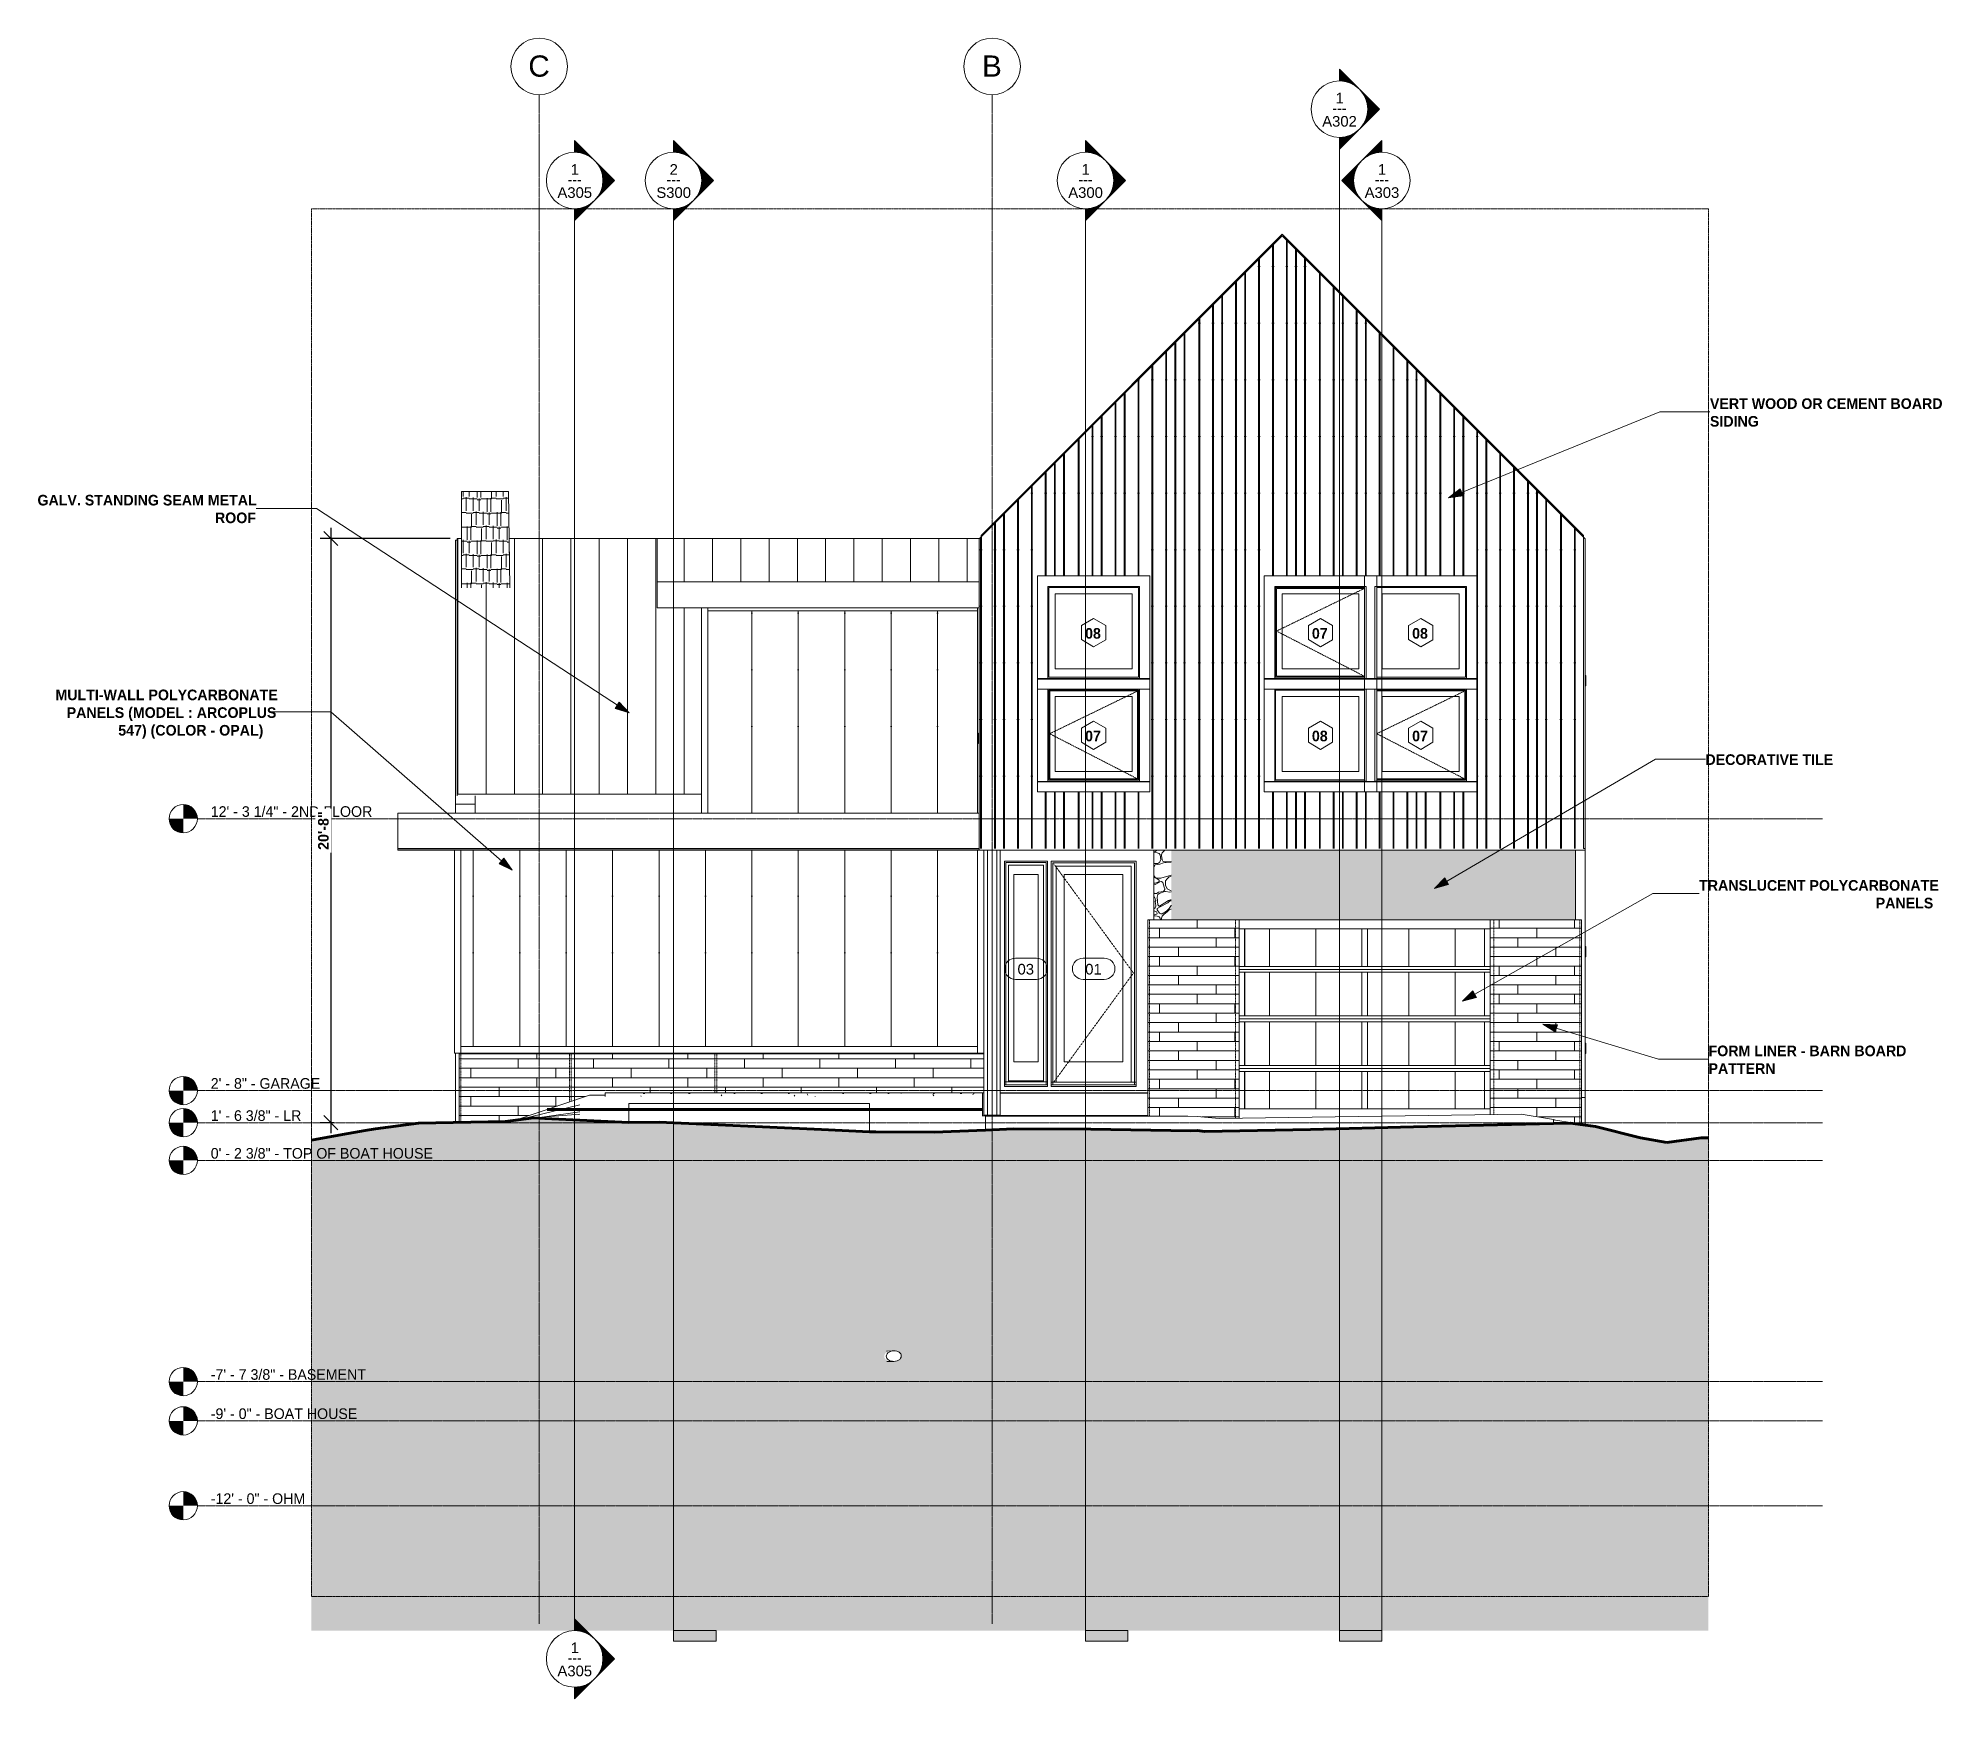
# Model space of a CAD drawing. Header units: inches. Extents: x -9021 to -7183, y -226 to 478.
# Drawn here: x -7991 to -7183, y -226 to 478 of the extents above; entities that cross this region are included whole.
import ezdxf

# ---------------------------------------------------------------- set-up
doc = ezdxf.new("R2010")
doc.units = ezdxf.units.IN
doc.header["$MEASUREMENT"] = 0
for name, pattern in [('Aligning Line 1_8_', [0.25, 0.125, -0.125]), ('Dash 1_16_', [0.125, 0.0625, -0.0625]), ('Grid Line 1_2_', [0.875, 0.5, -0.125, 0.125, -0.125])]:
    doc.linetypes.add(name, pattern=pattern)
for name, color, linetype, lineweight in [('A-ANNO-DIMS-1', 211, 'Continuous', 30), ('A-CLNG', 13, 'Continuous', 18), ('A-DETL-1', 90, 'Dash 1_16_', 9), ('A-DOOR', 31, 'Continuous', 18), ('A-DOOR-1', 31, 'Continuous', 9), ('A-DOOR-2', 31, 'Dash 1_16_', 9), ('A-DOOR-FRAM', 31, 'Continuous', 9), ('A-DOOR-IDEN', 31, 'Continuous', 9), ('A-FLOR', 192, 'Continuous', 18), ('A-FLOR-LEVL', 51, 'Continuous', 9), ('A-FLOR-LEVL-1', 51, 'Grid Line 1_2_', 9), ('A-GLAZ', 151, 'Continuous', 18), ('A-GLAZ-1', 151, 'Continuous', 9), ('A-GLAZ-2', 151, 'Dash 1_16_', 9), ('A-GLAZ-CWMG', 51, 'Continuous', 9), ('A-GLAZ-IDEN', 152, 'Continuous', 9), ('A-ROOF', 132, 'Continuous', 18), ('A-ROOF-PATT-1', 132, 'Continuous', 9), ('A-WALL', 113, 'Continuous', 18), ('A-WALL-PATT-1', 111, 'Continuous', 9), ('C-TOPO', 7, 'Continuous', 9), ('C-TOPO-1', 7, 'Continuous', 60), ('C-TOPO-MAJR', 7, 'Continuous', 80), ('G-ANNO-SYMB', 111, 'Aligning Line 1_8_', 9), ('G-ANNO-SYMB-1', 111, 'Continuous', 9), ('G-ANNO-TEXT', 231, 'Continuous', 9), ('I-WALL', 2, 'Continuous', 18), ('P-PIPE', 3, 'Continuous', 9), ('S-COLS', 52, 'Continuous', 9), ('S-FNDN', 32, 'Continuous', 18), ('S-GRID-1', 1, 'Grid Line 1_2_', 9), ('S-GRID-IDEN', 1, 'Continuous', 9)]:
    doc.layers.add(name, color=color, linetype=linetype, lineweight=lineweight)
doc.styles.add('Arial', font='arial.ttf', dxfattribs={"height": 9})
doc.styles.add('Arial_1', font='arial.ttf', dxfattribs={"height": 4.5})
doc.styles.add('Century Gothic', font='ufonts.com_century-gothic.ttf', dxfattribs={"height": 4.5})
doc.styles.add('Century Gothic_B', font='GOTHICB.TTF', dxfattribs={"height": 4.5})
doc.dimstyles.new('OD__1__Tol__', dxfattribs={"dimscale": 12, "dimtxt": 4.698757, "dimasz": 0.5, "dimexe": 0.375, "dimexo": 0.25, "dimgap": 0.0625, "dimtad": 1, "dimdec": 0, "dimzin": 3, "dimdsep": 46, "dimlunit": 4, "dimtxsty": 'Century Gothic_B', "dimblk1": 'OBLIQUE', "dimblk2": 'OBLIQUE', "dimsah": 1, "dimcen": 0.09, "dimdle": 0.375, "dimazin": 0, "dimtfac": 1, "dimtdec": 4, "dimtix": 1, "dimtmove": 0, "dimatfit": 3, "dimfxl": 1, "dimtvp": 1, "dimtfill": 1, "dimfrac": 2, "dimtolj": 1, "dimtzin": 0, "dimlwd": 30, "dimlwe": 30, "dimarcsym": 2})
pattern_1 = [(90, (-7335.01, 117.25), (-51.125, 3e-15), [24, 0, 0, 0]), (90, (-7329.51, 117.25), (-51.125, 3e-15), [24, 0, 0, 0]), (90, (-7329.134, 117.25), (-51.125, 3e-15), [24, 0, 0, 0]), (90, (-7325.634, 117.25), (-51.125, 3e-15), [24, 0, 0, 0]), (90, (-7325.26, 117.25), (-51.125, 3e-15), [24, 0, 0, 0]), (90, (-7319.76, 117.25), (-51.125, 3e-15), [24, 0, 0, 0]), (90, (-7319.384, 117.25), (-51.125, 3e-15), [24, 0, 0, 0]), (90, (-7308.01, 117.25), (-51.125, 3e-15), [24, 0, 0, 0]), (90, (-7307.634, 117.25), (-51.125, 3e-15), [24, 0, 0, 0]), (90, (-7304.134, 117.25), (-51.125, 3e-15), [24, 0, 0, 0]), (90, (-7303.76, 117.25), (-51.125, 3e-15), [24, 0, 0, 0]), (90, (-7300.26, 117.25), (-51.125, 3e-15), [24, 0, 0, 0]), (90, (-7299.884, 117.25), (-51.125, 3e-15), [24, 0, 0, 0]), (90, (-7294.01, 117.25), (-51.125, 3e-15), [24, 0, 0, 0]), (90, (-7293.634, 117.25), (-51.125, 3e-15), [24, 0, 0, 0]), (90, (-7288.134, 117.25), (-51.125, 3e-15), [24, 0, 0, 0]), (90, (-7287.76, 117.25), (-51.125, 3e-15), [24, 0, 0, 0]), (90, (-7284.26, 117.25), (-51.125, 3e-15), [24, 0, 0, 0]), (90, (-7313.884, 117.25), (-51.125, 3e-15), [24, 0, 0, 0]), (90, (-7313.51, 117.25), (-51.125, 3e-15), [24, 0, 0, 0])]
pattern_2 = [(0, (-7515.1338, 32.8), (0, 4), []), (90, (-7515.134, 32.8), (-8, 8), [4, -28]), (90, (-7499.134, 36.8), (-8, 8), [4, -28])]
pattern_3 = [(212.005, (-7566.6978, 4.031), (-80.619876, -53.746335), [2.535, -250.987]), (213.69, (-7565.086, 5.106), (-26.87387, -26.87325), [1.938, -94.955]), (198.435, (-7564.28, 5.375), (-53.747, -26.8734), [0.85, -84.131]), (180, (-7563.205, 5.375), (-3e-15, -26.873), [1.075, -25.798]), (161.565, (-7562.399, 5.106), (-26.87304, 2e-05), [0.85, -84.131]), (333.435, (-7562.13, 24.455), (26.87306, 2e-05), [1.202, -58.889]), (296.565, (-7562.399, 24.992), (26.87304, -26.8731), [0.601, -59.49]), (270, (-7562.4, 26.336), (26.873, 2e-15), [1.344, -25.53]), (186.34, (-7562.1298, 8.868), (-214.986308, -26.872903), [2.433, -240.914]), (296.565, (-7556.218, 25.53), (26.87304, -26.8731), [0.601, -59.49]), (303.69, (-7556.755, 26.336), (26.87325, -26.87387), [0.969, -95.924]), (229.399, (-7552.4558, 14.512), (-134.36557, -161.240653), [2.478, -245.282]), (243.435, (-7551.649, 16.124), (2e-05, -26.87306), [1.803, -58.288]), (213.69, (-7542.244, 13.168), (-26.87387, -26.87325), [0.969, -95.924]), (33.69, (-7550.306, 5.643), (26.87387, 26.87325), [0.969, -95.924]), (0, (-7550.843, 5.643), (0, 26.873), [0.537, -26.336]), (333.435, (-7551.381, 5.912), (26.87306, 2e-05), [0.601, -59.49]), (284.036, (-7551.649, 6.987), (26.87309, -80.61944), [1.108, -109.693]), (270, (-7551.65, 7.525), (26.873, 2e-15), [0.537, -26.336]), (243.435, (-7551.649, 8.062), (2e-05, -26.87306), [0.601, -59.49]), (135, (-7551.649, 8.331), (-26.8729, 2e-15), [0.38, -37.625]), (90, (-7551.65, 8.062), (-26.873, 2e-15), [0.269, -26.605]), (18.435, (-7541.975, 20.424), (53.747, 26.8734), [1.7, -83.281]), (6.34, (-7540.3628, 20.961), (214.986308, 26.872903), [2.433, -240.914]), (180, (-7541.438, 14.512), (-3e-15, -26.873), [1.612, -25.261]), (197.354, (-7537.1378, 15.855), (-80.620223, -26.87323), [4.505, -445.973]), (198.435, (-7536.332, 16.124), (-53.747, -26.8734), [0.85, -84.131]), (213.69, (-7535.525, 16.661), (-26.87387, -26.87325), [0.969, -95.924]), (251.565, (-7535.257, 17.468), (-2e-05, -26.87304), [0.85, -84.131]), (243.435, (-7534.988, 18.005), (2e-05, -26.87306), [0.601, -59.49]), (270, (-7534.988, 18.543), (26.873, 2e-15), [0.537, -26.336]), (293.199, (-7535.7938, 20.424), (26.874084, -53.74642), [2.047, -202.614]), (315, (-7536.6, 21.23), (26.8729, 0), [1.14, -36.864]), (0, (-7537.944, 21.23), (0, 26.873), [1.344, -25.53]), (341.565, (-7543.856, 14.78), (26.87304, -2e-05), [0.85, -84.131]), (303.69, (-7544.394, 15.587), (26.87325, -26.87387), [0.969, -95.924]), (279.462, (-7544.662, 17.199), (26.87256, -134.3664), [1.635, -161.829]), (270, (-7544.662, 18.81), (26.873, 2e-15), [1.612, -25.261]), (239.036, (-7543.856, 20.155), (-26.87303, -53.74617), [1.567, -155.13]), (188.13, (-7541.9748, 20.424), (-161.240193, -26.8726), [1.9, -188.123]), (116.565, (-7561.861, 19.617), (-26.87304, 26.8731), [0.601, -59.49]), (135, (-7561.324, 19.08), (-26.8729, 2e-15), [0.76, -37.244]), (168.69, (-7559.98, 18.811), (-26.87281, 0.00023), [1.37, -135.657]), (191.31, (-7558.637, 19.08), (-107.49318, -26.87314), [1.37, -135.657]), (194.036, (-7557.562, 19.349), (-80.61944, -26.87309), [1.108, -109.693]), (236.31, (-7557.024, 20.155), (-26.87322, -53.74604), [0.969, -95.924]), (236.31, (-7556.487, 20.961), (-26.87322, -53.74604), [0.969, -95.924]), (270, (-7556.487, 21.767), (26.873, 2e-15), [0.806, -26.067]), (291.801, (-7557.024, 23.111), (26.8727, -53.74692), [1.447, -143.27]), (116.565, (-7556.755, 17.468), (-26.87304, 26.8731), [1.202, -58.889]), (168.69, (-7555.412, 17.199), (-26.87281, 0.00023), [1.37, -135.657]), (194.036, (-7554.337, 17.468), (-80.61944, -26.87309), [1.108, -109.693]), (225, (-7553.53, 18.274), (2e-15, -26.8729), [1.14, -36.864]), (251.565, (-7553.262, 19.08), (-2e-05, -26.87304), [0.85, -84.131]), (296.565, (-7553.799, 20.155), (26.87304, -26.8731), [1.202, -58.889]), (315, (-7554.337, 20.692), (26.8729, 0), [0.76, -37.244]), (326.31, (-7555.143, 21.23), (53.74604, -26.87322), [0.969, -95.924]), (0, (-7555.68, 21.23), (0, 26.873), [0.537, -26.336]), (33.69, (-7556.487, 20.692), (26.87387, 26.87325), [0.969, -95.924]), (71.565, (-7556.755, 19.886), (2e-05, 26.87304), [0.85, -84.131]), (63.435, (-7557.024, 19.349), (-2e-05, 26.87306), [0.601, -59.49]), (71.565, (-7557.293, 18.543), (2e-05, 26.87304), [0.85, -84.131]), (104.036, (-7557.293, 17.468), (-26.87309, 80.61944), [1.108, -109.693]), (45, (-7557.83, 16.93), (0, 26.8729), [0.76, -37.244]), (18.435, (-7558.637, 16.661), (53.747, 26.8734), [0.85, -84.131]), (0, (-7559.98, 16.66), (0, 26.873), [1.344, -25.53]), (14.036, (-7561.055, 16.393), (80.61944, 26.87309), [1.108, -109.693]), (341.565, (-7561.861, 16.661), (26.87304, -2e-05), [0.85, -84.131]), (270, (-7561.86, 17.468), (26.873, 2e-15), [0.806, -26.067]), (225, (-7561.055, 18.274), (2e-15, -26.8729), [1.14, -36.864]), (198.435, (-7559.443, 18.811), (-53.747, -26.8734), [1.7, -83.281]), (180, (-7558.1, 18.81), (-3e-15, -26.873), [1.344, -25.53]), (153.435, (-7557.562, 18.543), (-26.87306, -2e-05), [0.601, -59.49]), (206.565, (-7547.35, 14.243), (-26.8731, -26.87304), [0.601, -59.49]), (146.31, (-7546.544, 13.705), (-53.74604, 26.87322), [0.969, -95.924]), (119.745, (-7545.4688, 11.824), (-80.619755, 134.36604), [2.167, -214.493]), (95.711, (-7545.1998, 9.137), (-26.874985, 241.85912), [2.701, -267.372]), (90, (-7545.2, 8.868), (-26.873, 2e-15), [0.269, -26.605]), (63.435, (-7545.469, 8.331), (-2e-05, 26.87306), [0.601, -59.49]), (26.565, (-7546.006, 8.062), (26.8731, 26.87304), [0.601, -59.49]), (0, (-7546.812, 8.062), (0, 26.873), [0.806, -26.067]), (0, (-7547.08, 8.062), (0, 26.873), [0.269, -26.605]), (0, (-7547.618, 8.062), (0, 26.873), [0.537, -26.336]), (326.31, (-7548.425, 8.599), (53.74604, -26.87322), [0.969, -95.924]), (333.435, (-7548.962, 8.868), (26.87306, 2e-05), [0.601, -59.49]), (284.036, (-7549.231, 9.943), (26.87309, -80.61944), [1.108, -109.693]), (270, (-7549.23, 10.48), (26.873, 2e-15), [0.537, -26.336]), (270, (-7549.23, 11.287), (26.873, 2e-15), [0.806, -26.067]), (258.69, (-7548.962, 12.63), (-0.00023, -26.87281), [1.37, -135.657]), (231.34, (-7547.887, 13.974), (-80.62022, -107.49304), [1.721, -170.352]), (270, (-7542.244, 13.437), (26.873, 2e-15), [0.269, -26.605]), (270, (-7542.244, 13.705), (26.873, 2e-15), [0.269, -26.605]), (326.31, (-7543.05, 14.243), (53.74604, -26.87322), [0.969, -95.924]), (333.435, (-7544.662, 15.049), (26.87306, 2e-05), [1.803, -58.288]), (0, (-7546.006, 15.05), (0, 26.873), [1.344, -25.53]), (63.435, (-7546.275, 14.512), (-2e-05, 26.87306), [0.601, -59.49]), (90, (-7546.275, 13.437), (-26.873, 2e-15), [1.075, -25.798]), (135, (-7545.469, 12.63), (-26.8729, 2e-15), [1.14, -36.864]), (161.565, (-7544.662, 12.362), (-26.87304, 2e-05), [0.85, -84.131]), (180, (-7543.856, 12.362), (-3e-15, -26.873), [0.806, -26.067]), (198.435, (-7543.05, 12.63), (-53.747, -26.8734), [0.85, -84.131]), (351.87, (-7553.5308, 27.142), (26.87303, -0.000376), [3.8, -186.222]), (14.036, (-7554.606, 26.873), (80.61944, 26.87309), [1.108, -109.693]), (53.13, (-7555.412, 25.798), (53.74654, 80.6201), [1.344, -133.023]), (95.194, (-7555.1428, 22.842), (-26.87126, 268.73284), [2.968, -293.857]), (101.31, (-7554.874, 21.499), (-26.87314, 107.49318), [1.37, -135.657]), (143.13, (-7553.799, 20.692), (-80.6201, 53.74654), [1.344, -133.023]), (161.565, (-7552.993, 20.424), (-26.87304, 2e-05), [0.85, -84.131]), (198.435, (-7552.187, 20.692), (-53.747, -26.8734), [0.85, -84.131]), (225, (-7550.843, 22.036), (2e-15, -26.8729), [1.9, -36.104]), (228.814, (-7548.9618, 24.186), (-161.239614, -188.112355), [2.857, -282.81]), (251.565, (-7548.693, 24.992), (-2e-05, -26.87304), [0.85, -84.131]), (270, (-7548.693, 25.26), (26.873, 2e-15), [0.269, -26.605]), (288.435, (-7548.962, 26.067), (26.8734, -53.747), [0.85, -84.131]), (326.31, (-7549.768, 26.605), (53.74604, -26.87322), [0.969, -95.924]), (90, (-7562.13, 20.155), (-26.873, 2e-15), [1.881, -24.992]), (338.199, (-7558.368, 23.648), (80.61982, -26.87288), [1.447, -143.27]), (0, (-7559.98, 23.648), (0, 26.873), [1.612, -25.261]), (30.964, (-7561.324, 22.842), (80.6192, 53.74697), [1.567, -155.13]), (45, (-7562.13, 22.036), (0, 26.8729), [1.14, -36.864]), (90, (-7566.43, 11.556), (-26.873, 2e-15), [1.881, -24.992]), (116.565, (-7565.624, 9.943), (-26.87304, 26.8731), [1.803, -58.288]), (153.435, (-7564.011, 9.137), (-26.87306, -2e-05), [1.803, -58.288]), (180, (-7562.667, 9.137), (-3e-15, -26.873), [1.344, -25.53]), (218.66, (-7561.324, 10.212), (-26.87304, -26.87338), [1.721, -170.352]), (231.34, (-7560.249, 11.556), (-80.62022, -107.49304), [1.721, -170.352]), (213.69, (-7558.637, 12.63), (-26.87387, -26.87325), [1.938, -94.955]), (239.036, (-7557.83, 13.974), (-26.87303, -53.74617), [1.567, -155.13]), (270, (-7557.83, 14.512), (26.873, 2e-15), [0.537, -26.336]), (270, (-7557.83, 15.318), (26.873, 2e-15), [0.806, -26.067]), (315, (-7558.637, 16.124), (26.8729, 0), [1.14, -36.864]), (350.538, (-7560.249, 16.393), (26.873645, 0.00015), [1.635, -161.829]), (14.036, (-7562.399, 15.855), (80.61944, 26.87309), [2.216, -108.585]), (18.435, (-7564.817, 15.049), (53.747, 26.8734), [2.549, -82.431]), (45, (-7565.624, 14.243), (0, 26.8729), [1.14, -36.864]), (45, (-7566.43, 13.437), (0, 26.8729), [1.14, -36.864]), (108.435, (-7560.518, 7.525), (-26.8734, 53.747), [1.7, -83.281]), (126.87, (-7559.711, 6.45), (-26.87385, 26.87335), [1.344, -133.023]), (146.31, (-7558.905, 5.912), (-53.74604, 26.87322), [0.969, -95.924]), (161.565, (-7558.099, 5.643), (-26.87304, 2e-05), [0.85, -84.131]), (135, (-7557.293, 4.837), (-26.8729, 2e-15), [1.14, -36.864]), (161.565, (-7556.487, 4.568), (-26.87304, 2e-05), [0.85, -84.131]), (180, (-7555.68, 4.568), (-3e-15, -26.873), [0.806, -26.067]), (206.565, (-7555.143, 4.837), (-26.8731, -26.87304), [0.601, -59.49]), (206.565, (-7554.068, 5.375), (-26.8731, -26.87304), [1.202, -58.889]), (189.462, (-7552.456, 5.643), (-134.3664, -26.87256), [1.635, -161.829]), (243.435, (-7551.918, 6.718), (2e-05, -26.87306), [1.202, -58.889]), (270, (-7551.918, 6.987), (26.873, 2e-15), [0.269, -26.605]), (270, (-7551.918, 7.525), (26.873, 2e-15), [0.537, -26.336]), (326.31, (-7552.724, 9.137), (53.74604, -26.87322), [0.969, -95.924]), (327.995, (-7554.8738, 10.481), (134.36725, -80.618618), [2.535, -250.987]), (329.036, (-7556.218, 11.287), (53.74617, -26.87303), [1.567, -155.13]), (341.565, (-7557.83, 11.824), (26.87304, -2e-05), [1.7, -83.281]), (0, (-7558.905, 11.824), (0, 26.873), [1.075, -25.798]), (33.69, (-7559.711, 11.287), (26.87387, 26.87325), [0.969, -95.924]), (53.13, (-7560.518, 10.212), (53.74654, 80.6201), [1.344, -133.023]), (63.435, (-7561.055, 9.137), (-2e-05, 26.87306), [1.202, -58.889]), (225, (-7548.693, 6.987), (2e-15, -26.8729), [1.14, -36.864]), (236.31, (-7548.156, 7.793), (-26.87322, -53.74604), [0.969, -95.924]), (270, (-7548.156, 8.062), (26.873, 2e-15), [0.269, -26.605]), (315, (-7548.693, 8.599), (26.8729, 0), [0.76, -37.244]), (333.435, (-7549.768, 9.137), (26.87306, 2e-05), [1.202, -58.889]), (18.435, (-7551.381, 8.599), (53.747, 26.8734), [1.7, -83.281]), (75.964, (-7551.649, 7.525), (-0.00036, 26.87343), [1.108, -109.693]), (71.565, (-7563.742, 2.419), (2e-05, 26.87304), [0.85, -84.131]), (135, (-7563.205, 1.881), (-26.8729, 2e-15), [0.76, -37.244]), (146.31, (-7562.399, 1.344), (-53.74604, 26.87322), [0.969, -95.924]), (153.435, (-7561.324, 0.806), (-26.87306, -2e-05), [1.202, -58.889]), (180, (-7561.055, 0.806), (-3e-15, -26.873), [0.269, -26.605]), (161.565, (-7560.249, 0.537), (-26.87304, 2e-05), [0.85, -84.131]), (180, (-7559.174, 0.537), (-3e-15, -26.873), [1.075, -25.798]), (198.435, (-7558.368, 0.806), (-53.747, -26.8734), [0.85, -84.131]), (210.964, (-7557.024, 1.612), (-80.6192, -53.74697), [1.567, -155.13]), (206.565, (-7556.487, 1.881), (-26.8731, -26.87304), [0.601, -59.49]), (251.565, (-7556.218, 2.687), (-2e-05, -26.87304), [0.85, -84.131]), (303.69, (-7556.755, 3.494), (26.87325, -26.87387), [0.969, -95.924]), (306.87, (-7557.562, 4.568), (26.87385, -26.87335), [1.344, -133.023]), (323.13, (-7558.637, 5.375), (80.6201, -53.74654), [1.344, -133.023]), (345.964, (-7559.711, 5.643), (26.87343, 0.00036), [1.108, -109.693]), (18.435, (-7560.518, 5.375), (53.747, 26.8734), [0.85, -84.131]), (30.964, (-7561.861, 4.568), (80.6192, 53.74697), [1.567, -155.13]), (39.806, (-7563.4738, 3.225), (26.872563, 26.87335), [2.099, -207.788]), (135, (-7555.412, 0.806), (-26.8729, 2e-15), [0.38, -37.625]), (153.435, (-7554.874, 0.537), (-26.87306, -2e-05), [0.601, -59.49]), (191.31, (-7553.531, 0.806), (-107.49318, -26.87314), [1.37, -135.657]), (165.964, (-7552.456, 0.537), (-26.87343, -0.00036), [1.108, -109.693]), (175.236, (-7549.2308, 0.269), (-26.872853, -0.000164), [3.236, -320.361]), (206.565, (-7548.693, 0.537), (-26.8731, -26.87304), [0.601, -59.49]), (225, (-7548.156, 1.075), (2e-15, -26.8729), [0.76, -37.244]), (270, (-7548.156, 2.42), (26.873, 2e-15), [1.344, -25.53]), (270, (-7548.156, 3.225), (26.873, 2e-15), [0.806, -26.067]), (308.66, (-7549.231, 4.568), (26.87338, -26.87304), [1.721, -170.352]), (338.199, (-7550.575, 5.106), (80.61982, -26.87288), [1.447, -143.27]), (348.69, (-7551.918, 5.375), (26.87281, -0.00023), [1.37, -135.657]), (18.435, (-7554.337, 4.568), (53.747, 26.8734), [2.549, -82.431]), (36.87, (-7555.412, 3.762), (26.87335, 26.87385), [1.344, -133.023]), (68.199, (-7555.949, 2.419), (26.87288, 80.61982), [1.447, -143.27]), (101.31, (-7555.68, 1.075), (-26.87314, 107.49318), [1.37, -135.657]), (348.69, (-7558.099, 26.605), (26.87281, -0.00023), [1.37, -135.657]), (354.806, (-7561.0548, 26.873), (26.873363, 0.0002), [2.968, -293.857]), (0, (-7561.86, 26.873), (0, 26.873), [0.806, -26.067]), (45, (-7562.399, 26.336), (0, 26.8729), [0.76, -37.244]), (180, (-7560.25, 23.917), (-3e-15, -26.873), [0.806, -26.067]), (188.13, (-7558.3678, 24.186), (-161.240193, -26.8726), [1.9, -188.123]), (172.875, (-7556.2178, 23.917), (-26.87349, 0.00024), [2.167, -214.493]), (225, (-7555.949, 24.186), (2e-15, -26.8729), [0.38, -37.625]), (270, (-7555.95, 24.992), (26.873, 2e-15), [0.806, -26.067]), (161.565, (-7547.35, 25.798), (-26.87304, 2e-05), [0.85, -84.131]), (180, (-7546.275, 25.798), (-3e-15, -26.873), [1.075, -25.798]), (198.435, (-7545.469, 26.067), (-53.747, -26.8734), [0.85, -84.131]), (170.538, (-7543.856, 25.798), (-26.873645, -0.00015), [1.635, -161.829]), (213.69, (-7543.05, 26.336), (-26.87387, -26.87325), [0.969, -95.924]), (270, (-7543.05, 26.605), (26.873, 2e-15), [0.269, -26.605]), (296.565, (-7543.319, 27.142), (26.87304, -26.8731), [0.601, -59.49]), (341.565, (-7544.931, 27.679), (26.87304, -2e-05), [1.7, -83.281]), (341.565, (-7546.544, 28.217), (26.87304, -2e-05), [1.7, -83.281]), (14.036, (-7547.618, 27.948), (80.61944, 26.87309), [1.108, -109.693]), (45, (-7548.425, 27.142), (0, 26.8729), [1.14, -36.864]), (104.036, (-7548.156, 26.067), (-26.87309, 80.61944), [1.108, -109.693]), (0, (-7569.117, 2.687), (0, 26.873), [0.269, -26.605]), (315, (-7569.655, 3.225), (26.8729, 0), [0.76, -37.244]), (274.764, (-7569.9228, 6.45), (26.875449, -295.606197), [3.236, -320.361]), (255.964, (-7569.655, 7.525), (0.00036, -26.87343), [1.108, -109.693]), (225, (-7569.117, 8.062), (2e-15, -26.8729), [0.76, -37.244]), (198.435, (-7566.698, 8.868), (-53.747, -26.8734), [2.549, -82.431]), (180, (-7566.43, 8.868), (-3e-15, -26.873), [0.269, -26.605]), (171.87, (-7564.5488, 8.599), (-26.87303, 0.000376), [1.9, -188.123]), (146.31, (-7561.324, 8.331), (-53.74604, 26.87322), [0.969, -95.924]), (108.435, (-7560.786, 6.718), (-26.8734, 53.747), [1.7, -83.281]), (90, (-7560.786, 6.45), (-26.873, 2e-15), [0.269, -26.605]), (71.565, (-7561.055, 5.643), (2e-05, 26.87304), [0.85, -84.131]), (26.565, (-7561.593, 5.375), (26.8731, 26.87304), [0.601, -59.49]), (18.435, (-7562.399, 5.106), (53.747, 26.8734), [0.85, -84.131]), (126.87, (-7547.887, 3.225), (-26.87385, 26.87335), [1.344, -133.023]), (123.69, (-7547.35, 2.419), (-26.87325, 26.87387), [0.969, -95.924]), (149.036, (-7546.006, 1.612), (-53.74617, 26.87303), [1.567, -155.13]), (168.69, (-7544.662, 1.344), (-26.87281, 0.00023), [1.37, -135.657]), (213.69, (-7543.856, 1.881), (-26.87387, -26.87325), [0.969, -95.924]), (251.565, (-7543.587, 2.687), (-2e-05, -26.87304), [0.85, -84.131]), (270, (-7543.587, 2.956), (26.873, 2e-15), [0.269, -26.605]), (279.462, (-7543.856, 4.568), (26.87256, -134.3664), [1.635, -161.829]), (243.435, (-7543.587, 5.106), (2e-05, -26.87306), [0.601, -59.49]), (270, (-7543.587, 5.375), (26.873, 2e-15), [0.269, -26.605]), (296.565, (-7544.394, 6.987), (26.87304, -26.8731), [1.803, -58.288]), (329.036, (-7545.737, 7.793), (53.74617, -26.87303), [1.567, -155.13]), (8.13, (-7547.6178, 7.525), (161.240193, 26.8726), [1.9, -188.123]), (45, (-7548.693, 6.45), (0, 26.8729), [1.52, -36.484]), (45, (-7549.23, 5.912), (0, 26.8729), [0.76, -37.244]), (90, (-7549.23, 5.106), (-26.873, 2e-15), [0.806, -26.067]), (123.69, (-7548.693, 4.3), (-26.87325, 26.87387), [0.969, -95.924]), (101.31, (-7544.662, 9.137), (-26.87314, 107.49318), [1.37, -135.657]), (108.435, (-7544.394, 8.331), (-26.8734, 53.747), [0.85, -84.131]), (135, (-7544.125, 8.062), (-26.8729, 2e-15), [0.38, -37.625]), (180, (-7543.32, 8.062), (-3e-15, -26.873), [0.806, -26.067]), (213.69, (-7542.513, 8.599), (-26.87387, -26.87325), [0.969, -95.924]), (187.125, (-7540.3628, 8.868), (-188.113443, -26.873064), [2.167, -214.493]), (236.31, (-7539.825, 9.674), (-26.87322, -53.74604), [0.969, -95.924]), (270, (-7539.825, 9.943), (26.873, 2e-15), [0.269, -26.605]), (288.435, (-7540.094, 10.749), (26.8734, -53.747), [0.85, -84.131]), (285.945, (-7540.6308, 12.63), (26.872526, -80.620535), [1.956, -193.684]), (315, (-7541.169, 13.168), (26.8729, 0), [0.76, -37.244]), (18.435, (-7541.975, 12.899), (53.747, 26.8734), [0.85, -84.131]), (29.745, (-7543.8558, 11.824), (134.36604, 80.619755), [2.167, -214.493]), (18.435, (-7544.662, 11.556), (53.747, 26.8734), [0.85, -84.131]), (75.964, (-7544.931, 10.481), (-0.00036, 26.87343), [1.108, -109.693]), (180, (-7552.724, 17.468), (-3e-15, -26.873), [0.806, -26.067]), (180, (-7552.187, 17.468), (-3e-15, -26.873), [0.537, -26.336]), (135, (-7551.649, 16.93), (-26.8729, 2e-15), [0.76, -37.244]), (90, (-7551.65, 16.124), (-26.873, 2e-15), [0.806, -26.067]), (26.565, (-7555.68, 11.824), (26.8731, 26.87304), [1.803, -58.288]), (341.565, (-7556.487, 12.093), (26.87304, -2e-05), [0.85, -84.131]), (300.964, (-7557.293, 13.437), (53.74697, -80.6192), [1.567, -155.13]), (71.565, (-7552.187, 14.243), (2e-05, 26.87304), [0.85, -84.131]), (90, (-7552.187, 12.9), (-26.873, 2e-15), [1.344, -25.53]), (123.69, (-7551.649, 12.093), (-26.87325, 26.87387), [0.969, -95.924]), (153.435, (-7550.575, 11.556), (-26.87306, -2e-05), [1.202, -58.889]), (198.435, (-7549.768, 11.824), (-53.747, -26.8734), [0.85, -84.131]), (243.435, (-7549.5, 12.362), (2e-05, -26.87306), [0.601, -59.49]), (255.964, (-7549.231, 13.437), (0.00036, -26.87343), [1.108, -109.693]), (251.565, (-7548.962, 14.243), (-2e-05, -26.87304), [0.85, -84.131]), (291.801, (-7549.5, 15.587), (26.8727, -53.74692), [1.447, -143.27]), (323.13, (-7550.575, 16.393), (80.6201, -53.74654), [1.344, -133.023]), (18.435, (-7551.381, 16.124), (53.747, 26.8734), [0.85, -84.131]), (63.435, (-7551.918, 15.049), (-2e-05, 26.87306), [1.202, -58.889]), (135, (-7554.068, 10.212), (-26.8729, 2e-15), [1.14, -36.864]), (149.036, (-7552.724, 9.406), (-53.74617, 26.87303), [1.567, -155.13]), (146.31, (-7551.918, 8.868), (-53.74604, 26.87322), [0.969, -95.924]), (180, (-7551.38, 8.868), (-3e-15, -26.873), [0.537, -26.336]), (210.964, (-7550.037, 9.674), (-80.6192, -53.74697), [1.567, -155.13]), (243.435, (-7549.768, 10.212), (2e-05, -26.87306), [0.601, -59.49]), (303.69, (-7550.306, 11.018), (26.87325, -26.87387), [0.969, -95.924]), (321.34, (-7551.649, 12.093), (107.49304, -80.62022), [1.721, -170.352]), (345.964, (-7552.724, 12.362), (26.87343, 0.00036), [1.108, -109.693]), (11.31, (-7554.068, 12.093), (107.49318, 26.87314), [1.37, -135.657]), (26.565, (-7554.606, 11.824), (26.8731, 26.87304), [0.601, -59.49]), (71.565, (-7554.874, 11.018), (2e-05, 26.87304), [0.85, -84.131]), (15.945, (-7555.4118, 16.93), (80.620535, 26.872526), [1.956, -193.684]), (29.745, (-7557.2928, 15.855), (134.36604, 80.619755), [2.167, -214.493]), (63.435, (-7557.562, 15.318), (-2e-05, 26.87306), [0.601, -59.49]), (90, (-7557.562, 14.512), (-26.873, 2e-15), [0.806, -26.067]), (104.036, (-7557.293, 13.437), (-26.87309, 80.61944), [1.108, -109.693]), (120.964, (-7556.487, 12.093), (-53.74697, 80.6192), [1.567, -155.13]), (153.435, (-7541.438, 26.336), (-26.87306, -2e-05), [0.601, -59.49]), (180, (-7540.9, 26.336), (-3e-15, -26.873), [0.537, -26.336]), (209.745, (-7539.0188, 27.411), (-134.36604, -80.619755), [2.167, -214.493]), (225, (-7537.944, 28.486), (2e-15, -26.8729), [1.52, -36.484]), (239.036, (-7537.138, 29.829), (-26.87303, -53.74617), [1.567, -155.13]), (239.036, (-7536.332, 31.173), (-26.87303, -53.74617), [1.567, -155.13]), (270, (-7536.332, 31.442), (26.873, 2e-15), [0.269, -26.605]), (333.435, (-7536.869, 31.71), (26.87306, 2e-05), [0.601, -59.49]), (0, (-7537.675, 31.71), (0, 26.873), [0.806, -26.067]), (45, (-7538.482, 30.904), (0, 26.8729), [1.14, -36.864]), (26.565, (-7541.706, 29.292), (26.8731, 26.87304), [3.605, -56.485]), (30.964, (-7543.05, 28.486), (80.6192, 53.74697), [1.567, -155.13]), (90, (-7543.05, 27.948), (-26.873, 2e-15), [0.537, -26.336]), (128.66, (-7541.975, 26.605), (-26.87338, 26.87304), [1.721, -170.352]), (255.964, (-7544.931, 17.736), (0.00036, -26.87343), [1.108, -109.693]), (281.31, (-7545.2, 19.08), (26.87314, -107.49318), [1.37, -135.657]), (309.806, (-7546.5438, 20.692), (26.87335, -26.872563), [2.099, -207.788]), (329.036, (-7547.887, 21.499), (53.74617, -26.87303), [1.567, -155.13]), (345.964, (-7548.962, 21.767), (26.87343, 0.00036), [1.108, -109.693]), (0, (-7550.037, 21.767), (0, 26.873), [1.075, -25.798]), (26.565, (-7551.112, 21.23), (26.8731, 26.87304), [1.202, -58.889]), (45, (-7551.918, 20.424), (0, 26.8729), [1.14, -36.864]), (53.13, (-7552.724, 19.349), (53.74654, 80.6201), [1.344, -133.023]), (90, (-7552.724, 18.543), (-26.873, 2e-15), [0.806, -26.067]), (135, (-7551.918, 17.736), (-26.8729, 2e-15), [1.14, -36.864]), (144.462, (-7550.0368, 16.393), (-80.619876, 53.7472), [2.312, -228.861]), (135, (-7548.693, 15.049), (-26.8729, 2e-15), [1.9, -36.104]), (153.435, (-7547.618, 14.512), (-26.87306, -2e-05), [1.202, -58.889]), (206.565, (-7546.544, 15.049), (-26.8731, -26.87304), [1.202, -58.889]), (230.194, (-7545.1998, 16.661), (-107.49424, -134.36609), [2.099, -207.788]), (66.801, (-7548.6928, 23.111), (53.74718, 134.366145), [2.047, -202.614]), (90, (-7548.693, 22.305), (-26.873, 2e-15), [0.806, -26.067]), (153.435, (-7548.156, 22.036), (-26.87306, -2e-05), [0.601, -59.49]), (153.435, (-7547.081, 21.499), (-26.87306, -2e-05), [1.202, -58.889]), (149.036, (-7545.737, 20.692), (-53.74617, 26.87303), [1.567, -155.13]), (180, (-7544.394, 20.692), (-3e-15, -26.873), [1.344, -25.53]), (180, (-7542.78, 20.692), (-3e-15, -26.873), [1.612, -25.261]), (213.69, (-7541.975, 21.23), (-26.87387, -26.87325), [0.969, -95.924]), (243.435, (-7541.438, 22.305), (2e-05, -26.87306), [1.202, -58.889]), (277.125, (-7541.7058, 24.455), (26.873064, -188.113443), [2.167, -214.493]), (315, (-7542.244, 24.992), (26.8729, 0), [0.76, -37.244]), (341.565, (-7543.05, 25.261), (26.87304, -2e-05), [0.85, -84.131]), (352.875, (-7545.1998, 25.53), (26.87349, -0.00024), [2.167, -214.493]), (0, (-7546.544, 25.53), (0, 26.873), [1.344, -25.53]), (21.801, (-7547.887, 24.992), (53.74692, 26.8727), [1.447, -143.27]), (90, (-7535.794, 23.648), (-26.873, 2e-15), [1.075, -25.798]), (90, (-7535.794, 22.574), (-26.873, 2e-15), [1.075, -25.798]), (56.31, (-7536.332, 21.767), (26.87322, 53.74604), [0.969, -95.924]), (18.435, (-7537.138, 21.499), (53.747, 26.8734), [0.85, -84.131]), (0, (-7539.825, 21.5), (0, 26.873), [2.687, -24.186]), (341.565, (-7540.631, 21.767), (26.87304, -2e-05), [0.85, -84.131]), (296.565, (-7540.9, 22.305), (26.87304, -26.8731), [0.601, -59.49]), (278.13, (-7541.1688, 24.186), (26.8726, -161.24019), [1.9, -188.123]), (270, (-7541.17, 24.455), (26.873, 2e-15), [0.269, -26.605]), (251.565, (-7540.9, 25.261), (-2e-05, -26.87304), [0.85, -84.131]), (225, (-7540.094, 26.067), (2e-15, -26.8729), [1.14, -36.864]), (218.66, (-7538.75, 27.142), (-26.87304, -26.87338), [1.721, -170.352]), (225, (-7537.944, 27.948), (2e-15, -26.8729), [1.14, -36.864]), (206.565, (-7537.407, 28.217), (-26.8731, -26.87304), [0.601, -59.49]), (180, (-7536.87, 28.217), (-3e-15, -26.873), [0.537, -26.336]), (123.69, (-7536.332, 27.411), (-26.87325, 26.87387), [0.969, -95.924]), (108.435, (-7536.063, 26.605), (-26.8734, 53.747), [0.85, -84.131]), (98.13, (-7535.7938, 24.723), (-26.8726, 161.24019), [1.9, -188.123])]

msp = doc.modelspace()

# ---------------------------------------------------------------- texts
at = {"layer": 'A-DOOR-IDEN', "char_height": 4.5, "width": 8.484, "attachment_point": 1, "style": 'Arial_1'}
for s, insert in [('03', (-7575.33, 85.7)), ('01', (-7546.64, 85.7))]:
    msp.add_mtext(s, dxfattribs=dict(at, insert=insert))
at = {"layer": 'A-FLOR-LEVL', "char_height": 4.5, "attachment_point": 1, "style": 'Century Gothic'}
for s, insert, width in [('12\' - 3 1/4" - 2ND FLOOR', (-7917.43, 152.53), 87.567), ('2\' - 8" - GARAGE', (-7917.43, 37.28), 59.388), ('1\' - 6 3/8" - LR', (-7917.43, 23.65), 48.3285), ('0\' - 2 3/8" - TOP OF BOAT HOUSE', (-7917.43, 7.65), 116.5035), ('-7\' - 7 3/8" - BASEMENT', (-7917.43, -86.1), 81.0525), ('-9\' - 0" - BOAT HOUSE', (-7917.43, -102.72), 75.9015), ('-12\' - 0" - OHM', (-7917.43, -138.72), 52.2675)]:
    msp.add_mtext(s, dxfattribs=dict(at, insert=insert, width=width))
at = {"layer": 'A-GLAZ-IDEN', "char_height": 4.5, "width": 8.787, "attachment_point": 1, "style": 'Century Gothic_B'}
for s, insert in [('08', (-7546.69, 228.05)), ('07', (-7450.52, 228.05)), ('08', (-7408.02, 228.05)), ('07', (-7546.69, 184.55)), ('08', (-7450.52, 184.55)), ('07', (-7408.02, 184.55))]:
    msp.add_mtext(s, dxfattribs=dict(at, insert=insert))
at = {"layer": 'G-ANNO-SYMB-1', "char_height": 4.5, "attachment_point": 1}
for s, insert, width, style in [('1', (-7440.52, 454.94), 4.242, 'Arial_1'), ('A302', (-7446.14, 445.12), 17.877, 'Arial_1'), ('---', (-7441.84, 450.69), 7.7265, 'Century Gothic'), ('1', (-7764.79, 424.72), 4.242, 'Arial_1'), ('2', (-7722.86, 424.72), 4.242, 'Arial_1'), ('1', (-7548.2, 424.72), 4.242, 'Arial_1'), ('1', (-7422.52, 424.72), 4.242, 'Arial_1'), ('A305', (-7770.42, 414.91), 17.877, 'Arial_1'), ('---', (-7766.12, 420.47), 7.7265, 'Century Gothic'), ('S300', (-7728.48, 414.91), 17.877, 'Arial_1'), ('---', (-7724.18, 420.47), 7.7265, 'Century Gothic'), ('A300', (-7553.82, 414.91), 17.877, 'Arial_1'), ('---', (-7549.52, 420.47), 7.7265, 'Century Gothic'), ('A303', (-7428.14, 414.91), 17.877, 'Arial_1'), ('---', (-7423.84, 420.47), 7.7265, 'Century Gothic'), ('---', (-7766.12, -206.2), 7.7265, 'Century Gothic'), ('1', (-7764.79, -201.94), 4.242, 'Arial_1'), ('A305', (-7770.42, -211.76), 17.877, 'Arial_1')]:
    msp.add_mtext(s, dxfattribs=dict(at, insert=insert, width=width, style=style))
at = {"layer": 'G-ANNO-TEXT', "char_height": 4.5, "attachment_point": 1, "style": 'Century Gothic_B'}
for s, insert, width in [('VERT WOOD OR CEMENT BOARD', (-7281.73, 325.44), 119.2305), ('SIDING', (-7281.73, 317.94), 26.058), ('GALV. STANDING SEAM METAL', (-7990.9, 284.53), 112.413), ('ROOF', (-7915.65, 277.03), 21.21), ('MULTI-WALL POLYCARBONATE', (-7983.28, 201.98), 110.595), ('PANELS (MODEL : ARCOPLUS', (-7978.53, 194.48), 104.838), ('547) (COLOR - OPAL)', (-7956.65, 186.98), 78.3255), ('DECORATIVE TILE', (-7283.64, 174.55), 62.115), ('TRANSLUCENT POLYCARBONATE', (-7286.32, 121.23), 118.17), ('PANELS', (-7211.44, 113.73), 27.4215), ('FORM LINER - BARN BOARD', (-7282.33, 51.08), 100.596), ('PATTERN', (-7282.33, 43.58), 30.906)]:
    msp.add_mtext(s, dxfattribs=dict(at, insert=insert, width=width))
at = {"layer": 'S-GRID-IDEN', "char_height": 9, "attachment_point": 1, "style": 'Arial'}
for s, insert, width in [('C', (-7782.77, 470.79), 11.0595), ('B', (-7590.39, 470.79), 10.1505)]:
    msp.add_mtext(s, dxfattribs=dict(at, insert=insert, width=width))

# ---------------------------------------------------------------- blocks, each defined once
blk = doc.blocks.new('Walls 1 - Walls 1-1121987-BUILDING ELEVATION - SOUTH _STREET_')
at = {"layer": 'A-WALL-PATT-1'}
h = blk.add_hatch(dxfattribs=at)
h.set_pattern_fill('FP_27', color=256, style=0, pattern_type=2)
h.set_pattern_definition([(0, (8413.069, 151), (12.75, 5.991), [3, -2.5, 3.5, -1.5, -6.5]), (0, (8413.069, 151), (12.75, 5.991), [-10.5, 4.5, -2]), (0, (8416.069, 151.25), (12.75, 5.991), [2.5, -9.5, 2, -3]), (0, (8422.069, 150.626), (12.75, 5.991), [1.5, -15.5]), (90, (8413.069, 151), (-4.25, 5.991), [5.741, -18.222]), (90, (8416.069, 151), (-4.25, 5.991), [5.616, -18.347]), (90, (8418.569, 151), (-4.25, 5.991), [5.242, -18.721]), (90, (8422.069, 150.626), (-4.25, 5.991), [5.741, -18.222]), (90, (8423.569, 150.626), (-4.25, 5.991), [5.741, -18.222]), (90, (8428.069, 151), (-4.25, 5.991), [5.492, -18.472])])
h.paths.add_polyline_path([(8422.02, 245.11), (8421.57, 286), (8401.57, 286), (8401.57, 245.11)], flags=0)
at = {"layer": 'A-WALL'}
for p, q in [((8401.57, 286), (8421.57, 286)), ((8401.57, 286), (8401.57, 245.11)), ((8421.57, 286), (8422.02, 245.11))]:
    blk.add_line(p, q, dxfattribs=at)
blk = doc.blocks.new('Rectangular Mullion - Profile_Polycarbonate_right-2452945-BUILDING ELEVATION - SOUTH _STREET_')
at = {"layer": 'A-GLAZ-CWMG'}
for p, q in [((8620.38, 149.62), (8620.38, 236.66)), ((8620.38, 47.87), (8620.38, 133.87)), ((8623.13, 47.87), (8620.38, 47.87))]:
    blk.add_line(p, q, dxfattribs=at)
blk = doc.blocks.new('Rectangular Mullion - Profile_Polycarbonate_Upper and left-2452932-BUILDING ELEVATION - SOUTH _STREET_')
at = {"layer": 'A-GLAZ-CWMG'}
for p, q in [((8398.57, 133.87), (8398.57, 47.87)), ((8401.32, 133.87), (8401.32, 47.87)), ((8401.32, 47.87), (8398.57, 47.87))]:
    blk.add_line(p, q, dxfattribs=at)
blk = doc.blocks.new('Rectangular Mullion - Profile_Polycarbonate_Upper and left-2452946-BUILDING ELEVATION - SOUTH _STREET_')
at = {"layer": 'A-GLAZ-CWMG'}
for p, q in [((8503.32, 236.66), (8503.32, 149.62)), ((8506.07, 236.66), (8506.07, 149.62))]:
    blk.add_line(p, q, dxfattribs=at)
blk = doc.blocks.new('Garage Door - GARAGE-1873520-BUILDING ELEVATION - SOUTH _STREET_')
at = {"layer": 'A-DOOR-1'}
h = blk.add_hatch(dxfattribs=at)
h.set_pattern_fill('FP_30', color=256, style=0, pattern_type=2)
h.set_pattern_definition([(90, (8692.884, 83.382), (19.685, -1e-15), [24, 0, 0, 0])])
h.paths.add_polyline_path([(8785.82, 84.63), (8835.44, 84.63), (8835.44, 100.51), (8785.82, 100.51)], flags=0)
h.paths.add_polyline_path([(8733.69, 84.63), (8783.32, 84.63), (8783.32, 100.51), (8733.69, 100.51)], flags=0)
h = blk.add_hatch(dxfattribs=at)
h.set_pattern_fill('FP_31', color=256, style=0, pattern_type=2)
h.set_pattern_definition([(90, (8692.884, 62.382), (19.685, -1e-15), [24, 0, 0, 0])])
h.paths.add_polyline_path([(8785.82, 63.63), (8835.44, 63.63), (8835.44, 82.13), (8785.82, 82.13)], flags=0)
h.paths.add_polyline_path([(8733.69, 63.63), (8783.32, 63.63), (8783.32, 82.13), (8733.69, 82.13)], flags=0)
h = blk.add_hatch(dxfattribs=at)
h.set_pattern_fill('FP_32', color=256, style=0, pattern_type=2)
h.set_pattern_definition([(90, (8692.884, 41.382), (19.685, -1e-15), [24, 0, 0, 0])])
h.paths.add_polyline_path([(8785.82, 42.63), (8835.44, 42.63), (8835.44, 61.13), (8785.82, 61.13)], flags=0)
h.paths.add_polyline_path([(8733.69, 42.63), (8783.32, 42.63), (8783.32, 61.13), (8733.69, 61.13)], flags=0)
h = blk.add_hatch(dxfattribs=at)
h.set_pattern_fill('FP_33', color=256, style=0, pattern_type=2)
h.set_pattern_definition([(90, (8692.884, 20.382), (19.685, -1e-15), [24, 0, 0, 0])])
h.paths.add_polyline_path([(8835.44, 24.26), (8835.44, 40.13), (8785.82, 40.13), (8785.82, 24.26)], flags=0)
h.paths.add_polyline_path([(8782.25, 24.26), (8783.32, 24.26), (8783.32, 40.13), (8733.69, 40.13), (8733.69, 24.26)], flags=0)
at = {"layer": 'A-DOOR'}
for p, q in [((8733.65, 100.51), (8731.32, 100.51)), ((8731.32, 100.51), (8837.82, 100.51)), ((8733.65, 84.63), (8733.65, 100.51)), ((8733.69, 100.51), (8733.69, 84.63)), ((8783.32, 100.51), (8785.82, 100.51)), ((8783.32, 84.63), (8783.32, 100.51)), ((8785.82, 84.63), (8785.82, 100.51)), ((8835.44, 100.51), (8835.44, 84.63)), ((8837.82, 100.51), (8835.44, 100.51)), ((8731.32, 84.63), (8733.65, 84.63)), ((8837.82, 84.63), (8731.32, 84.63)), ((8731.32, 83.38), (8837.82, 83.38)), ((8837.82, 83.38), (8731.32, 83.38)), ((8733.65, 82.13), (8731.32, 82.13)), ((8731.32, 82.13), (8837.82, 82.13)), ((8733.65, 63.63), (8733.65, 82.13)), ((8733.69, 82.13), (8733.69, 63.63)), ((8785.82, 84.63), (8783.32, 84.63)), ((8783.32, 82.13), (8785.82, 82.13)), ((8783.32, 63.63), (8783.32, 82.13)), ((8785.82, 63.63), (8785.82, 82.13)), ((8835.44, 84.63), (8837.82, 84.63)), ((8835.44, 82.13), (8835.44, 63.63)), ((8837.82, 82.13), (8835.44, 82.13)), ((8731.32, 63.63), (8733.65, 63.63)), ((8837.82, 63.63), (8731.32, 63.63)), ((8731.32, 62.38), (8837.82, 62.38)), ((8837.82, 62.38), (8731.32, 62.38)), ((8733.65, 61.13), (8731.32, 61.13)), ((8731.32, 61.13), (8837.82, 61.13)), ((8733.65, 42.63), (8733.65, 61.13)), ((8733.69, 61.13), (8733.69, 42.63)), ((8785.82, 63.63), (8783.32, 63.63)), ((8783.32, 61.13), (8785.82, 61.13)), ((8783.32, 42.63), (8783.32, 61.13)), ((8785.82, 42.63), (8785.82, 61.13)), ((8835.44, 63.63), (8837.82, 63.63)), ((8835.44, 61.13), (8835.44, 42.63)), ((8837.82, 61.13), (8835.44, 61.13)), ((8731.32, 42.63), (8733.65, 42.63)), ((8837.82, 42.63), (8731.32, 42.63)), ((8731.32, 41.38), (8837.82, 41.38)), ((8837.82, 41.38), (8731.32, 41.38)), ((8785.82, 42.63), (8783.32, 42.63)), ((8835.44, 42.63), (8837.82, 42.63)), ((8733.65, 40.13), (8731.32, 40.13)), ((8731.32, 40.13), (8837.82, 40.13)), ((8733.65, 24.26), (8733.65, 40.13)), ((8733.69, 40.13), (8733.69, 24.26)), ((8783.32, 40.13), (8785.82, 40.13)), ((8783.32, 24.26), (8783.32, 40.13)), ((8785.82, 24.26), (8785.82, 40.13)), ((8835.44, 40.13), (8835.44, 24.26)), ((8837.82, 40.13), (8835.44, 40.13)), ((8731.32, 24.26), (8733.65, 24.26)), ((8837.82, 24.26), (8731.32, 24.26)), ((8785.82, 24.26), (8783.32, 24.26)), ((8835.44, 24.26), (8837.82, 24.26))]:
    blk.add_line(p, q, dxfattribs=at)
blk = doc.blocks.new('Window-Casement-Andersen-A_Series - ACW3434-2462283-BUILDING ELEVATION - SOUTH _STREET_')
at = {"layer": 'A-GLAZ-1'}
for p, q in [((8784.44, 206.62), (8784.44, 206.49)), ((8832.19, 206.62), (8784.44, 206.62)), ((8784.44, 206.49), (8784.44, 206.62)), ((8832.19, 206.62), (8784.44, 206.62)), ((8784.44, 202.12), (8784.44, 162.99)), ((8784.44, 162.99), (8784.44, 202.12)), ((8788.94, 163.12), (8788.94, 202.12)), ((8788.94, 162.99), (8788.94, 202.12)), ((8827.69, 202.12), (8827.69, 163.12)), ((8827.69, 202.12), (8827.69, 162.99)), ((8832.19, 206.49), (8832.19, 206.62)), ((8832.19, 206.62), (8832.19, 206.49)), ((8832.19, 162.99), (8832.19, 202.12)), ((8832.19, 202.12), (8832.19, 162.99)), ((8789.69, 201.75), (8827.32, 201.75)), ((8826.98, 201.39), (8789.69, 201.39)), ((8792.01, 167.24), (8792.01, 199.06)), ((8792.01, 199.06), (8824.63, 199.06)), ((8824.63, 199.06), (8824.63, 167.24)), ((8826.98, 164.11), (8826.98, 201.39)), ((8827.32, 201.75), (8827.32, 163.75)), ((8784.44, 162.94), (8784.44, 162.99)), ((8788.94, 162.99), (8784.44, 162.99)), ((8784.44, 158.62), (8784.44, 162.94)), ((8784.44, 162.94), (8832.19, 162.94)), ((8827.69, 163.12), (8788.94, 163.12)), ((8789.69, 164.11), (8826.98, 164.11)), ((8827.32, 163.75), (8789.69, 163.75)), ((8824.63, 167.24), (8792.01, 167.24)), ((8832.19, 162.99), (8827.69, 162.99)), ((8832.19, 162.99), (8832.19, 162.94)), ((8832.19, 162.94), (8832.19, 158.62)), ((8832.19, 158.62), (8784.44, 158.62))]:
    blk.add_line(p, q, dxfattribs=at)
at = {"layer": 'A-GLAZ-2'}
for p, q in [((8826.98, 201.39), (8789.68, 183.27)), ((8789.68, 183.27), (8826.98, 164.11))]:
    blk.add_line(p, q, dxfattribs=at)
blk = doc.blocks.new('Window-Casement-Andersen-A_Series - ACW3434-V17-BUILDING ELEVATION - SOUTH _STREET_')
at = {"layer": 'A-GLAZ-1'}
for p, q in [((8621.13, 183.49), (8620.82, 183.44)), ((8620.82, 183.44), (8620.82, 179.13)), ((8620.82, 179.13), (8621.13, 179.13))]:
    blk.add_line(p, q, dxfattribs=at)
blk = doc.blocks.new('Rectangular Mullion - Profile_Polycarbonate_Upper and left-1623115-BUILDING ELEVATION - SOUTH _STREET_')
at = {"layer": 'A-GLAZ-CWMG'}
for p, q in [((8506.07, 235.35), (8506.07, 236.66)), ((8620.38, 235.35), (8506.07, 235.35)), ((8620.38, 236.66), (8620.38, 235.35))]:
    blk.add_line(p, q, dxfattribs=at)
blk = doc.blocks.new('Window-Picture-Andersen-A_Series - APW3020-2458362-BUILDING ELEVATION - SOUTH _STREET_')
at = {"layer": 'A-GLAZ-1'}
for p, q in [((8878.38, 93.06), (8878.07, 93.12)), ((8878.38, 88.75), (8878.38, 93.06)), ((8878.07, 88.75), (8878.38, 88.75))]:
    blk.add_line(p, q, dxfattribs=at)
blk = doc.blocks.new('Window-Picture-Andersen-A_Series - 39-1_4_ x 39-1_4_-2457850-BUILDING ELEVATION - SOUTH _STREET_')
at = {"layer": 'A-GLAZ-1'}
for p, q in [((8784.44, 250.13), (8784.44, 206.49)), ((8832.19, 250.13), (8784.44, 250.13)), ((8784.44, 206.49), (8784.44, 250.13)), ((8832.19, 250.13), (8784.44, 250.13)), ((8788.94, 245.63), (8827.69, 245.63)), ((8788.94, 206.63), (8788.94, 245.63)), ((8788.94, 206.49), (8788.94, 245.63)), ((8788.94, 245.63), (8827.69, 245.63)), ((8789.69, 245.25), (8827.32, 245.25)), ((8792.01, 210.74), (8792.01, 242.56)), ((8792.01, 242.56), (8824.63, 242.56)), ((8824.63, 242.56), (8824.63, 210.74)), ((8827.32, 245.25), (8827.32, 207.25)), ((8827.69, 245.63), (8827.69, 206.63)), ((8827.69, 245.63), (8827.69, 206.49)), ((8832.19, 206.49), (8832.19, 250.13)), ((8832.19, 250.13), (8832.19, 206.49)), ((8824.63, 210.74), (8792.01, 210.74)), ((8784.44, 206.44), (8784.44, 206.49)), ((8788.94, 206.49), (8784.44, 206.49)), ((8784.44, 202.13), (8784.44, 206.44)), ((8784.44, 206.44), (8832.19, 206.44)), ((8832.19, 202.13), (8784.44, 202.13)), ((8827.69, 206.63), (8788.94, 206.63)), ((8827.32, 207.25), (8789.69, 207.25)), ((8832.19, 206.49), (8827.69, 206.49)), ((8832.19, 206.49), (8832.19, 206.44)), ((8832.19, 206.44), (8832.19, 202.13))]:
    blk.add_line(p, q, dxfattribs=at)
blk = doc.blocks.new('Window-Picture-Andersen-A_Series - 39-1_4_ x 39-1_4_-V18-BUILDING ELEVATION - SOUTH _STREET_')
at = {"layer": 'A-GLAZ-1'}
for p, q in [((8741.94, 206.62), (8741.94, 206.49)), ((8789.69, 206.62), (8741.94, 206.62)), ((8741.94, 206.49), (8741.94, 206.62)), ((8789.69, 206.62), (8741.94, 206.62)), ((8741.94, 202.12), (8741.94, 162.99)), ((8741.94, 162.99), (8741.94, 202.12)), ((8746.44, 163.12), (8746.44, 202.12)), ((8746.44, 162.99), (8746.44, 202.12)), ((8785.19, 202.12), (8785.19, 163.12)), ((8785.19, 202.12), (8785.19, 162.99)), ((8789.69, 206.49), (8789.69, 206.62)), ((8789.69, 206.62), (8789.69, 206.49)), ((8789.69, 162.99), (8789.69, 202.12)), ((8789.69, 202.12), (8789.69, 162.99)), ((8746.82, 201.75), (8784.44, 201.75)), ((8746.82, 163.75), (8746.82, 201.75)), ((8749.51, 167.24), (8749.51, 199.06)), ((8749.51, 199.06), (8782.13, 199.06)), ((8782.13, 199.06), (8782.13, 167.24)), ((8741.94, 162.94), (8741.94, 162.99)), ((8746.44, 162.99), (8741.94, 162.99)), ((8741.94, 158.62), (8741.94, 162.94)), ((8741.94, 162.94), (8789.69, 162.94)), ((8785.19, 163.12), (8746.44, 163.12)), ((8784.44, 163.75), (8746.82, 163.75)), ((8782.13, 167.24), (8749.51, 167.24)), ((8789.69, 162.99), (8785.19, 162.99)), ((8789.69, 162.99), (8789.69, 162.94)), ((8789.69, 162.94), (8789.69, 158.62)), ((8789.69, 158.62), (8741.94, 158.62))]:
    blk.add_line(p, q, dxfattribs=at)
blk = doc.blocks.new('Window-Casement-Andersen-A_Series - ACW3434-V19-BUILDING ELEVATION - SOUTH _STREET_')
at = {"layer": 'A-GLAZ-1'}
for p, q in [((8741.94, 250.13), (8741.94, 206.49)), ((8789.69, 250.13), (8741.94, 250.13)), ((8741.94, 206.49), (8741.94, 250.13)), ((8789.69, 250.13), (8741.94, 250.13)), ((8746.44, 245.63), (8785.19, 245.63)), ((8746.44, 206.63), (8746.44, 245.63)), ((8746.44, 206.49), (8746.44, 245.63)), ((8746.44, 245.63), (8785.19, 245.63)), ((8746.82, 245.25), (8784.44, 245.25)), ((8746.82, 207.25), (8746.82, 245.25)), ((8784.44, 244.89), (8747.18, 244.89)), ((8747.18, 244.89), (8747.18, 207.61)), ((8749.51, 210.74), (8749.51, 242.56)), ((8749.51, 242.56), (8782.13, 242.56)), ((8782.13, 242.56), (8782.13, 210.74)), ((8785.19, 245.63), (8785.19, 206.63)), ((8785.19, 245.63), (8785.19, 206.49)), ((8789.69, 206.49), (8789.69, 250.13)), ((8789.69, 250.13), (8789.69, 206.49)), ((8782.13, 210.74), (8749.51, 210.74)), ((8741.94, 206.44), (8741.94, 206.49)), ((8746.44, 206.49), (8741.94, 206.49)), ((8741.94, 202.13), (8741.94, 206.44)), ((8741.94, 206.44), (8789.69, 206.44)), ((8789.69, 202.13), (8741.94, 202.13)), ((8785.19, 206.63), (8746.44, 206.63)), ((8784.44, 207.25), (8746.82, 207.25)), ((8747.18, 207.61), (8784.44, 207.61)), ((8789.69, 206.49), (8785.19, 206.49)), ((8789.69, 206.49), (8789.69, 206.44)), ((8789.69, 206.44), (8789.69, 202.13))]:
    blk.add_line(p, q, dxfattribs=at)
at = {"layer": 'A-GLAZ-2'}
for p, q in [((8784.48, 244.89), (8747.18, 226.77)), ((8747.18, 226.77), (8784.48, 207.61))]:
    blk.add_line(p, q, dxfattribs=at)
blk = doc.blocks.new('Window-Casement-Andersen-A_Series - ACW3434-V20-BUILDING ELEVATION - SOUTH _STREET_')
at = {"layer": 'A-GLAZ-1'}
for p, q in [((8645.77, 206.62), (8645.77, 206.49)), ((8693.52, 206.62), (8645.77, 206.62)), ((8645.77, 206.49), (8645.77, 206.62)), ((8693.52, 206.62), (8645.77, 206.62)), ((8645.77, 202.12), (8645.77, 162.99)), ((8645.77, 162.99), (8645.77, 202.12)), ((8650.27, 163.12), (8650.27, 202.12)), ((8650.27, 162.99), (8650.27, 202.12)), ((8689.02, 202.12), (8689.02, 163.12)), ((8689.02, 202.12), (8689.02, 162.99)), ((8693.52, 206.49), (8693.52, 206.62)), ((8693.52, 206.62), (8693.52, 206.49)), ((8693.52, 162.99), (8693.52, 202.12)), ((8693.52, 202.12), (8693.52, 162.99)), ((8650.65, 201.75), (8688.65, 201.75)), ((8650.65, 163.75), (8650.65, 201.75)), ((8688.3, 201.39), (8651, 201.39)), ((8651, 201.39), (8651, 164.11)), ((8653.33, 167.24), (8653.33, 199.06)), ((8653.33, 199.06), (8685.96, 199.06)), ((8685.96, 199.06), (8685.96, 167.24)), ((8688.3, 164.11), (8688.3, 201.39)), ((8688.65, 201.75), (8688.65, 163.75)), ((8645.77, 162.94), (8645.77, 162.99)), ((8650.27, 162.99), (8645.77, 162.99)), ((8645.77, 158.62), (8645.77, 162.94)), ((8645.77, 162.94), (8693.52, 162.94)), ((8689.02, 163.12), (8650.27, 163.12)), ((8688.65, 163.75), (8650.65, 163.75)), ((8651, 164.11), (8688.3, 164.11)), ((8685.96, 167.24), (8653.33, 167.24)), ((8693.52, 162.99), (8689.02, 162.99)), ((8693.52, 162.99), (8693.52, 162.94)), ((8693.52, 162.94), (8693.52, 158.62)), ((8693.52, 158.62), (8645.77, 158.62))]:
    blk.add_line(p, q, dxfattribs=at)
at = {"layer": 'A-GLAZ-2'}
for p, q in [((8688.3, 201.39), (8651, 183.27)), ((8651, 183.27), (8688.3, 164.11))]:
    blk.add_line(p, q, dxfattribs=at)
blk = doc.blocks.new('Window-Picture-Andersen-A_Series - 39-1_4_ x 39-1_4_-V21-BUILDING ELEVATION - SOUTH _STREET_')
at = {"layer": 'A-GLAZ-1'}
for p, q in [((8645.77, 250.13), (8645.77, 206.49)), ((8693.52, 250.13), (8645.77, 250.13)), ((8645.77, 206.49), (8645.77, 250.13)), ((8693.52, 250.13), (8645.77, 250.13)), ((8650.27, 245.63), (8689.02, 245.63)), ((8650.27, 206.63), (8650.27, 245.63)), ((8650.27, 206.49), (8650.27, 245.63)), ((8650.27, 245.63), (8689.02, 245.63)), ((8650.65, 245.25), (8688.65, 245.25)), ((8650.65, 207.25), (8650.65, 245.25)), ((8653.33, 210.74), (8653.33, 242.56)), ((8653.33, 242.56), (8685.96, 242.56)), ((8685.96, 242.56), (8685.96, 210.74)), ((8688.65, 245.25), (8688.65, 207.25)), ((8689.02, 245.63), (8689.02, 206.63)), ((8689.02, 245.63), (8689.02, 206.49)), ((8693.52, 206.49), (8693.52, 250.13)), ((8693.52, 250.13), (8693.52, 206.49)), ((8685.96, 210.74), (8653.33, 210.74)), ((8645.77, 206.44), (8645.77, 206.49)), ((8650.27, 206.49), (8645.77, 206.49)), ((8645.77, 202.13), (8645.77, 206.44)), ((8645.77, 206.44), (8693.52, 206.44)), ((8693.52, 202.13), (8645.77, 202.13)), ((8689.02, 206.63), (8650.27, 206.63)), ((8688.65, 207.25), (8650.65, 207.25)), ((8693.52, 206.49), (8689.02, 206.49)), ((8693.52, 206.49), (8693.52, 206.44)), ((8693.52, 206.44), (8693.52, 202.13))]:
    blk.add_line(p, q, dxfattribs=at)
blk = doc.blocks.new('Window-Casement-Andersen-A_Series - ACW3030-2462443-BUILDING ELEVATION - SOUTH _STREET_')
at = {"layer": 'A-GLAZ-1'}
for p, q in [((8878.38, 52.06), (8878.07, 52.12)), ((8878.38, 47.75), (8878.38, 52.06)), ((8878.07, 47.75), (8878.38, 47.75))]:
    blk.add_line(p, q, dxfattribs=at)
blk = doc.blocks.new('Entry Door - 3_ 0-1_8_ x 7_ 11-1_2_-2434871-BUILDING ELEVATION - SOUTH _STREET_')
at = {"layer": 'A-DOOR'}
for p, q in [((8652.33, 34.5), (8652.33, 128.5)), ((8652.33, 128.5), (8686.96, 128.5)), ((8653.69, 35.63), (8653.69, 127.15)), ((8653.69, 127.15), (8685.6, 127.15)), ((8653.69, 127.15), (8685.6, 127.15)), ((8657.21, 123.62), (8682.08, 123.62)), ((8657.21, 44.25), (8657.21, 123.62)), ((8682.08, 123.62), (8682.08, 44.25)), ((8685.6, 127.15), (8685.6, 35.63)), ((8686.96, 128.5), (8686.96, 34.5)), ((8682.08, 44.25), (8657.21, 44.25)), ((8651.58, 35.63), (8653.69, 35.63)), ((8687.71, 35.63), (8651.58, 35.63)), ((8651.58, 33.75), (8651.58, 34.5)), ((8687.71, 34.5), (8651.58, 34.5)), ((8687.71, 33.75), (8651.58, 33.75)), ((8685.6, 35.63), (8687.71, 35.63)), ((8687.71, 34.5), (8687.71, 33.75))]:
    blk.add_line(p, q, dxfattribs=at)
at = {"layer": 'A-DOOR-1'}
for p, q in [((8657.21, 123.62), (8657.21, 44.25)), ((8682.08, 123.62), (8657.21, 123.62)), ((8682.08, 44.25), (8682.08, 123.62)), ((8657.21, 44.25), (8682.08, 44.25))]:
    blk.add_line(p, q, dxfattribs=at)
at = {"layer": 'A-DOOR-2'}
for p, q in [((8652.77, 128.06), (8686.52, 81.84)), ((8686.52, 81.84), (8652.77, 35.63))]:
    blk.add_line(p, q, dxfattribs=at)
blk = doc.blocks.new('Door-Sidelight-Andersen-A_Series - FWSLD-1780-2008613-BUILDING ELEVATION - SOUTH _STREET_')
at = {"layer": 'A-DOOR'}
for p, q in [((8632.4, 34.5), (8632.4, 128.68)), ((8632.4, 128.68), (8649.52, 128.68)), ((8633.53, 35.64), (8633.53, 127.56)), ((8633.53, 127.56), (8648.39, 127.56)), ((8635.77, 123.62), (8646.15, 123.62)), ((8635.77, 44.25), (8635.77, 123.62)), ((8646.15, 123.62), (8646.15, 44.25)), ((8648.39, 127.56), (8648.39, 35.64)), ((8649.52, 128.68), (8649.52, 34.5)), ((8646.15, 44.25), (8635.77, 44.25)), ((8650.08, 35.64), (8631.83, 35.64)), ((8631.83, 35.64), (8633.53, 35.64)), ((8631.83, 33.75), (8631.83, 34.5)), ((8650.08, 34.5), (8631.83, 34.5)), ((8650.08, 33.75), (8631.83, 33.75)), ((8648.39, 36.13), (8633.53, 36.13)), ((8648.39, 35.64), (8650.08, 35.64)), ((8650.08, 34.5), (8650.08, 33.75))]:
    blk.add_line(p, q, dxfattribs=at)
at = {"layer": 'A-DOOR-1'}
for p, q in [((8635.77, 123.62), (8635.77, 44.25)), ((8646.15, 123.62), (8635.77, 123.62)), ((8646.15, 44.25), (8646.15, 123.62)), ((8635.77, 44.25), (8646.15, 44.25))]:
    blk.add_line(p, q, dxfattribs=at)
at = {"layer": 'A-DOOR-FRAM'}
for p, q in [((8632.4, 128.68), (8632.4, 34.5)), ((8632.4, 128.68), (8649.52, 128.68)), ((8649.52, 128.68), (8649.52, 34.5)), ((8633.53, 36.13), (8648.39, 36.13))]:
    blk.add_line(p, q, dxfattribs=at)
blk = doc.blocks.new('Rectangular Mullion - Profile_Polycarbonate_Lower-1595359-BUILDING ELEVATION - SOUTH _STREET_')
at = {"layer": 'A-GLAZ-CWMG'}
for p, q in [((8401.32, 47.87), (8401.32, 50.62)), ((8401.32, 50.62), (8620.38, 50.62)), ((8620.38, 50.62), (8620.38, 47.87)), ((8401.32, 47.87), (8620.38, 47.87))]:
    blk.add_line(p, q, dxfattribs=at)
blk = doc.blocks.new('Level - Level Head - Circle-50818-BUILDING ELEVATION - SOUTH _STREET_')
at = {"layer": 'A-FLOR-LEVL'}
h = blk.add_hatch(color=256, dxfattribs=at)
edge = h.paths.add_edge_path(flags=0)
edge.add_line((8283.6, 32), (8289.6, 32))
edge.add_arc((8283.6, 32), 6, 0, 90)
edge.add_line((8283.6, 38), (8283.6, 32))
h = blk.add_hatch(color=256, dxfattribs=at)
edge = h.paths.add_edge_path(flags=0)
edge.add_line((8283.6, 26), (8283.6, 32))
edge.add_line((8283.6, 32), (8277.6, 32))
edge.add_arc((8283.6, 32), 6, 180, 270)
blk.add_circle((8283.6, 32), 6, dxfattribs=at)
blk = doc.blocks.new('Grid - Grid Head - Circle-50561-BUILDING ELEVATION - SOUTH _STREET_')
at = {"layer": 'S-GRID-IDEN'}
for start, end in [(0, 180), (180, 360)]:
    blk.add_arc((8434.57, 466.14), 12, start, end, dxfattribs=at)
blk = doc.blocks.new('Section - 3_32_ x 3_8_-54337-BUILDING ELEVATION - SOUTH _STREET_')
at = {"layer": 'G-ANNO-SYMB-1'}
blk.add_hatch(color=256, dxfattribs=at).paths.add_polyline_path([(8684.17, -196.9), (8666.17, -196.9), (8666.17, -201.4), (8684.17, -201.4)], flags=0)
for p, q in [((8666.17, -201.4), (8666.17, -196.9)), ((8666.17, -196.9), (8684.17, -196.9)), ((8684.17, -201.4), (8666.17, -201.4)), ((8684.17, -196.9), (8684.17, -201.4))]:
    blk.add_line(p, q, dxfattribs=at)
blk = doc.blocks.new('Section - Section Head - Filled-22785-BUILDING ELEVATION - SOUTH _STREET_')
at = {"layer": 'G-ANNO-SYMB-1'}
h = blk.add_hatch(color=256, dxfattribs=at)
edge = h.paths.add_edge_path(flags=0)
edge.add_arc((8666.17, 417.77), 12.02, 47.9216, 90)
edge.add_line((8666.17, 429.79), (8666.17, 434.74))
edge.add_line((8666.17, 434.74), (8674.22, 426.69))
h = blk.add_hatch(color=256, dxfattribs=at)
edge = h.paths.add_edge_path(flags=0)
edge.add_line((8674.65, 426.26), (8683.14, 417.77))
edge.add_line((8683.14, 417.77), (8678.17, 417.77))
edge.add_arc((8666.17, 417.77), 12, 360, 405)
h = blk.add_hatch(color=256, dxfattribs=at)
edge = h.paths.add_edge_path(flags=0)
edge.add_arc((8666.17, 417.77), 12, 315, 360)
edge.add_line((8678.17, 417.77), (8683.14, 417.77))
edge.add_line((8683.14, 417.77), (8674.65, 409.28))
h = blk.add_hatch(color=256, dxfattribs=at)
edge = h.paths.add_edge_path(flags=0)
edge.add_line((8674.22, 408.85), (8666.17, 400.8))
edge.add_line((8666.17, 400.8), (8666.17, 405.75))
edge.add_arc((8666.17, 417.77), 12.02, 270, 312.0784)
for p, q in [((8674.22, 426.69), (8666.17, 434.74)), ((8666.17, 434.74), (8666.17, 429.79)), ((8683.14, 417.77), (8674.65, 426.26)), ((8674.65, 409.28), (8683.14, 417.77)), ((8678.17, 417.77), (8683.14, 417.77)), ((8683.14, 417.77), (8678.17, 417.77)), ((8666.17, 400.8), (8674.22, 408.85)), ((8666.17, 405.75), (8666.17, 400.8))]:
    blk.add_line(p, q, dxfattribs=at)
for centre, radius, start, end in [((8666.17, 417.79), 12, 90, 270), ((8666.17, 417.79), 12, 270, 90), ((8666.17, 417.77), 12.02, 47.9216, 90), ((8666.17, 417.77), 12, 360, 45), ((8666.17, 417.77), 12, 315, 360), ((8666.17, 417.77), 12.02, 270, 312.0784)]:
    blk.add_arc(centre, radius, start, end, dxfattribs=at)
blk = doc.blocks.new('_Oblique')
at = {"color": 0, "linetype": 'ByBlock', "lineweight": -2}
blk.add_line((-0.5, -0.5), (0.5, 0.5), dxfattribs=at)
blk = doc.blocks.new('DIMBLOCK1-BUILDING ELEVATION - SOUTH _STREET_')
at = {"layer": 'A-ANNO-DIMS-1', "color": 0, "lineweight": 30, "transparency": 16777216}
for p, q in [((-7866.53, 270.52), (-7866.53, 13.88)), ((-7815.88, 266.02), (-7871.03, 266.02)), ((-7865.29, 18.38), (-7871.03, 18.38))]:
    blk.add_line(p, q, dxfattribs=at)
at = {"layer": 'Defpoints', "color": 0, "transparency": 16777216}
for p in [(-7812.88, 266.02), (-7866.53, 18.38), (-7862.29, 18.38)]:
    blk.add_point(p, dxfattribs=at)
at = {"layer": 'A-ANNO-DIMS-1', "color": 0, "lineweight": 30, "transparency": 16777216, "xscale": 5.999999999999999, "yscale": 5.999999999999999, "zscale": 5.999999999999999}
for p, rotation in [((-7866.53, 266.02), 90), ((-7866.53, 18.38), 270)]:
    blk.add_blockref('_Oblique', p, dxfattribs=dict(at, rotation=rotation))
at = {"layer": 'A-ANNO-DIMS-1', "color": 0, "transparency": 16777216, "insert": (-7869.65, 142.2), "char_height": 4.5, "attachment_point": 5, "rotation": 90, "style": 'Century Gothic_B', "bg_fill": 3, "box_fill_scale": 1.25, "bg_fill_color": 256, "bg_fill_true_color": 13158600, "bg_fill_transparency": 0}
blk.add_mtext('\\A1;20\'-8"', dxfattribs=at)
blk = doc.blocks.new('Window Tag - ONE-1713238-BUILDING ELEVATION - SOUTH _STREET_')
at = {"layer": 'A-GLAZ-IDEN'}
for p, q in [((8808.32, 188.62), (8803.18, 185.6)), ((8813.46, 185.6), (8808.32, 188.62)), ((8803.18, 185.6), (8803.18, 179.65)), ((8803.18, 179.65), (8808.32, 176.62)), ((8808.32, 176.62), (8813.46, 179.63)), ((8813.46, 179.63), (8813.46, 185.6))]:
    blk.add_line(p, q, dxfattribs=at)
blk = doc.blocks.new('Door Tag - Type Mark-1713542-BUILDING ELEVATION - SOUTH _STREET_')
at = {"layer": 'A-DOOR-IDEN'}
for p, q in [((8674.15, 88.12), (8665.15, 88.12)), ((8665.15, 79.12), (8674.15, 79.12))]:
    blk.add_line(p, q, dxfattribs=at)
for centre, start, end in [((8665.15, 83.62), 90, 270), ((8674.15, 83.62), 270, 90)]:
    blk.add_arc(centre, 4.5, start, end, dxfattribs=at)

# ---------------------------------------------------------------- hatches: boundary and pattern name
at = {"layer": 'A-ROOF-PATT-1'}
h = msp.add_hatch(dxfattribs=at)
h.set_pattern_fill('FP_28', color=256, style=0, pattern_type=2)
h.set_pattern_definition([(90, (-16212.703, -1120.189), (-12, 7e-16), [])])
h.paths.add_polyline_path([(-7709.38, 157.67), (-7709.38, 236.66), (-7728.13, 236.66), (-7728.13, 266.02), (-7790.91, 266.02), (-7790.68, 245.11), (-7811.13, 245.11), (-7811.13, 266.02), (-7812.88, 266.02), (-7812.88, 157.67), (-7726.66, 157.67)], flags=0)
h = msp.add_hatch(dxfattribs=at)
h.set_pattern_fill('FP_25', color=256, style=0, pattern_type=2)
h.set_pattern_definition([(90, (-16212.703, 55.219), (-12, 7e-16), [])])
h.paths.add_polyline_path([(-7726.66, 247.69), (-7591.57, 247.69), (-7591.57, 265.89), (-7591.45, 266.02), (-7728.13, 266.02), (-7728.13, 247.69)], flags=0)
at = {"layer": 'A-WALL-PATT-1'}
h = msp.add_hatch(dxfattribs=at)
h.set_pattern_fill('FP_21', color=256, style=0, pattern_type=2)
h.set_pattern_definition(pattern_1)
h.paths.add_polyline_path([(-7583.32, 134.62), (-7335.38, 134.62), (-7335.38, 266.64), (-7463.1, 394.36), (-7583.32, 274.14), (-7583.32, 142.12)], flags=0)
h.paths.add_polyline_path([(-7393.42, 158.62), (-7470.76, 158.62), (-7470.76, 250.13), (-7380.51, 250.13), (-7380.51, 158.62)], flags=0)
h.paths.add_polyline_path([(-7519.18, 158.62), (-7566.93, 158.62), (-7566.93, 250.13), (-7519.18, 250.13), (-7519.18, 160.95)], flags=0)
h = msp.add_hatch(dxfattribs=at)
h.set_pattern_fill('FP_21', color=256, style=0, pattern_type=2)
h.set_pattern_definition(pattern_1)
h.paths.add_polyline_path([(-7591.57, 134.62), (-7583.32, 134.62), (-7583.32, 274.14), (-7591.57, 265.89), (-7591.57, 142.12)], flags=0)
h = msp.add_hatch(dxfattribs=at)
h.set_pattern_fill('FP_29', color=256, style=0, pattern_type=2)
h.set_pattern_definition([(90, (-7569.886, 18.375), (-19.685, 1e-15), [24, 0, 0, 0])])
h.paths.add_polyline_path([(-7811.24, 50.63), (-7592.32, 50.63), (-7592.32, 133.87), (-7811.38, 133.87), (-7811.38, 50.63)], flags=0)
h.paths.add_polyline_path([(-7706.63, 149.62), (-7592.32, 149.62), (-7592.32, 235.35), (-7706.63, 235.35), (-7706.63, 179.79)], flags=0)
h = msp.add_hatch(dxfattribs=at)
h.set_pattern_fill('FP_34', color=256, style=0, pattern_type=2)
h.set_pattern_definition(pattern_3)
h.paths.add_polyline_path([(-7517.51, 104.38), (-7510.13, 104.38), (-7510.13, 133.87), (-7517.51, 133.87), (-7517.51, 104.45)], flags=0)
h = msp.add_hatch(dxfattribs=at)
h.set_pattern_fill('FP_34', color=256, style=0, pattern_type=2)
h.set_pattern_definition(pattern_3)
h.paths.add_polyline_path([(-7510.13, 104.38), (-7338.76, 104.38), (-7338.76, 133.87), (-7510.13, 133.87), (-7510.13, 104.45)], flags=0)
h = msp.add_hatch(dxfattribs=at)
h.set_pattern_fill('FP_23', color=256, style=0, pattern_type=2)
h.set_pattern_definition(pattern_2)
h.paths.add_polyline_path([(-7520.13, 21.18), (-7510.13, 21.2), (-7510.13, 104.38), (-7520.13, 104.38), (-7520.13, 21.2)], flags=0)
h = msp.add_hatch(dxfattribs=at)
h.set_pattern_fill('FP_23', color=256, style=0, pattern_type=2)
h.set_pattern_definition(pattern_2)
h.paths.add_polyline_path([(-7496.03, 14.6), (-7496.03, 14.6), (-7489.82, 14.72)], flags=0)
h.paths.add_polyline_path([(-7501.88, 14.95), (-7501.88, 14.95), (-7501.88, 14.95)], flags=0)
h.paths.add_polyline_path([(-7489.82, 20.11), (-7481.38, 20.24), (-7481.38, 104.38), (-7510.13, 104.38), (-7510.13, 21.19), (-7502.75, 21.2), (-7499.04, 20.98), (-7496.03, 20.7)], flags=0)
h = msp.add_hatch(dxfattribs=at)
h.set_pattern_fill('FP_23', color=256, style=0, pattern_type=2)
h.set_pattern_definition(pattern_2)
h.paths.add_polyline_path([(-7336.13, 17.67), (-7336.13, 104.38), (-7374.88, 104.38), (-7374.88, 21.81), (-7361.84, 22), (-7348.13, 19.79), (-7347.17, 19.39), (-7336.13, 17.67)], flags=0)
h = msp.add_hatch(dxfattribs=at)
h.set_pattern_fill('FP_22', color=256, style=0, pattern_type=2)
h.set_pattern_definition([(0, (-7807.1338, -90.575), (0, 4), []), (90, (-7807.134, -90.575), (-8, 8), [4, -28]), (90, (-7791.134, -86.575), (-8, 8), [4, -28])])
h.paths.add_polyline_path([(-7812.13, 18.53), (-7802.13, 18.7), (-7802.13, 47.63), (-7812.13, 47.63), (-7812.13, 18.87)], flags=0)
h = msp.add_hatch(dxfattribs=at)
h.set_pattern_fill('FP_24', color=256, style=0, pattern_type=2)
h.set_pattern_definition([(0, (-7515.1338, -90.575), (0, 4), []), (90, (-7515.134, -90.575), (-8, 8), [4, -28]), (90, (-7499.134, -86.575), (-8, 8), [4, -28])])
h.paths.add_polyline_path([(-7802.13, 18.7), (-7792.42, 18.87), (-7788.6, 19.38), (-7756.88, 30), (-7750.13, 30), (-7750.13, 31), (-7589.57, 31), (-7589.57, 47.63), (-7802.13, 47.63), (-7802.13, 18.73)], flags=0)
h = msp.add_hatch(dxfattribs=at)
h.set_pattern_fill('FP_35', color=256, style=0, pattern_type=2)
h.set_pattern_definition([(0, (-7565.0858, 0), (15.36, 3.84), [0.634, -10.886, 0.634, -10.886, -61.44]), (0, (-7565.0858, 0), (15.36, 3.84), [-23.04, 0.634, -22.406, 0.634, -10.886, -26.88]), (0, (-7565.0858, 0), (15.36, 3.84), [-57.6, 0.634, -7.046, 0.634, -18.566]), (120, (-7559.3258, 1.92), (-11.00554, 11.38215), [0.634, -10.886, 0.634, -10.886, -61.44]), (120, (-7559.3258, 1.92), (-11.00554, 11.38215), [-23.04, 0.634, -22.406, 0.634, -10.886, -26.88]), (120, (-7559.3258, 1.92), (-11.00554, 11.38215), [-57.6, 0.634, -7.046, 0.634, -18.566]), (240, (-7557.4058, 9.6), (-4.35446, -15.22215), [0.634, -10.886, 0.634, -10.886, -61.44]), (240, (-7557.4058, 9.6), (-4.35446, -15.22215), [-23.04, 0.634, -22.406, 0.634, -10.886, -26.88]), (240, (-7557.4058, 9.6), (-4.35446, -15.22215), [-57.6, 0.634, -7.046, 0.634, -18.566])])
h.paths.add_polyline_path([(-7635.95, 14.51), (-7635.95, 14.51), (-7635.45, 14.54)], flags=0)
h.paths.add_polyline_path([(-7658.47, 15.54), (-7658.47, 15.54), (-7672.88, 16.2)], flags=0)
h.paths.add_polyline_path([(-7652.61, 29.55), (-7590.13, 29.55), (-7590.13, 31), (-7750.13, 31), (-7750.13, 29.55), (-7726.66, 29.55)], flags=0)
at = {"layer": 'C-TOPO'}
for points in [[(-7849.69, -196.91), (-7740.13, -196.91), (-7740.13, 18.48), (-7780.55, 20.44), (-7792.42, 18.87), (-7829.31, 18.23), (-7847.55, 15.85), (-7851.97, 15.1), (-7861.55, 13.34), (-7874.76, 10.96), (-7874.76, -196.91), (-7859.91, -196.91)], [(-7727.22, -196.91), (-7638.13, -196.91), (-7638.13, 14.51), (-7658.47, 15.54), (-7727.22, 18.68), (-7740.13, 18.48), (-7740.13, -196.91), (-7732.79, -196.91)], [(-7348.13, -196.91), (-7348.13, 18.05), (-7451.16, 15.49), (-7496.03, 14.6), (-7499.04, 15.14), (-7501.88, 14.95), (-7544.27, 15.7), (-7577.05, 15.73), (-7588.88, 15.27), (-7588.88, -196.91), (-7373.82, -196.91)], [(-7291.86, -196.91), (-7282.35, -196.91), (-7282.35, 12), (-7285.46, 12), (-7299.98, 9.97), (-7311.14, 12), (-7330.29, 16.76), (-7340.85, 18.23), (-7348.13, 18.05), (-7348.13, -196.91), (-7299.98, -196.91)]]:
    msp.add_hatch(color=256, dxfattribs=at).paths.add_polyline_path(points, flags=0)
h = msp.add_hatch(color=256, dxfattribs=at)
h.paths.add_polyline_path([(-7624.68, -196.91), (-7588.88, -196.91), (-7588.88, 15.27), (-7610.74, 14.42), (-7635.45, 14.54), (-7635.95, 14.51), (-7638.13, 14.51), (-7638.13, -196.91), (-7635.67, -196.91)], flags=0)
h.paths.add_polyline_path([(-7628.68, -82.84), (-7629.43, -82.77), (-7629.97, -82.66), (-7630.5, -82.46), (-7630.96, -82.18), (-7631.35, -81.85), (-7631.63, -81.46), (-7631.81, -81.04), (-7631.86, -80.61), (-7631.77, -80.1), (-7631.53, -79.62), (-7631.13, -79.19), (-7630.61, -78.83), (-7629.96, -78.55), (-7629.39, -78.4), (-7628.5, -78.33), (-7627.79, -78.31), (-7627.08, -78.36), (-7626.57, -78.46), (-7626.02, -78.66), (-7625.54, -78.93), (-7625.15, -79.27), (-7624.84, -79.69), (-7624.67, -80.07), (-7624.61, -80.51), (-7624.69, -81.01), (-7624.93, -81.49), (-7625.3, -81.93), (-7625.81, -82.29), (-7626.41, -82.57), (-7627.17, -82.75), (-7627.79, -82.81), (-7628.53, -82.83)], flags=0)
at = {"layer": 'G-ANNO-TEXT'}
for points in [[(-7392.57, 283.31), (-7386.41, 284.08), (-7387.62, 287.06)], [(-7740.05, 192.07), (-7744.19, 196.7), (-7745.95, 194.01)], [(-7789.63, 125.42), (-7793.09, 130.58), (-7795.2, 128.16)], [(-7398.58, 117.73), (-7392.59, 119.37), (-7394.21, 122.14)], [(-7386.67, 69.89), (-7380.65, 71.44), (-7382.23, 74.24)], [(-7352.63, 60.11), (-7347.35, 56.84), (-7346.42, 59.92)]]:
    msp.add_hatch(color=256, dxfattribs=at).paths.add_polyline_path(points, flags=0)
at = {"layer": 'S-COLS'}
h = msp.add_hatch(dxfattribs=at)
h.set_pattern_fill('FP_26', color=256, style=0, pattern_type=2)
h.set_pattern_definition([(90, (-7586.1338, 0), (2, -1e-16), [])])
h.paths.add_polyline_path([(-7587.81, 21.6), (-7582.7, 21.6), (-7582.7, 133.87), (-7589.57, 133.87), (-7589.57, 21.6)], flags=0)

# ---------------------------------------------------------------- linework, layer by layer
at = {"layer": 'A-CLNG'}
for p, q in [((-7838.13, 134.62), (-7591.57, 134.62)), ((-7838.13, 133.87), (-7838.13, 134.62)), ((-7334.63, 133.87), (-7838.13, 133.87)), ((-7591.57, 133.87), (-7591.57, 134.62)), ((-7335.38, 134.62), (-7334.63, 134.62)), ((-7334.63, 133.87), (-7334.63, 134.62))]:
    msp.add_line(p, q, dxfattribs=at)
at = {"layer": 'A-DETL-1'}
for p, q in [((-7519.38, 104.38), (-7519.38, 21.17)), ((-7482.88, 104.38), (-7482.88, 20.22)), ((-7373.38, 104.38), (-7373.38, 21.83)), ((-7336.88, 104.38), (-7336.88, 17.79)), ((-7811.38, 47.63), (-7811.38, 18.54)), ((-7765.38, 47.63), (-7765.38, 27.15)), ((-7764.63, 47.63), (-7764.63, 27.4)), ((-7703.63, 47.63), (-7703.63, 31)), ((-7702.88, 47.63), (-7702.88, 31))]:
    msp.add_line(p, q, dxfattribs=at)
at = {"layer": 'A-FLOR'}
for p, q in [((-7590.13, 31), (-7589.57, 31)), ((-7582.7, 31), (-7520.13, 31)), ((-7520.13, 30.96), (-7582.7, 30.96)), ((-7584.13, 21.6), (-7584.13, 21.1)), ((-7584.13, 21.38), (-7520.13, 21.38)), ((-7520.13, 21.17), (-7520.13, 21.38))]:
    msp.add_line(p, q, dxfattribs=at)
at = {"layer": 'A-FLOR-LEVL-1'}
for p, q in [((-7233.98, 147.25), (-7923.11, 147.25)), ((-7233.98, 32), (-7923.11, 32)), ((-7233.98, 18.37), (-7923.11, 18.37)), ((-7233.98, 2.37), (-7923.11, 2.37)), ((-7233.98, -91.37), (-7923.11, -91.37)), ((-7233.98, -108), (-7923.11, -108)), ((-7233.98, -144), (-7923.11, -144))]:
    msp.add_line(p, q, dxfattribs=at)
at = {"layer": 'A-ROOF'}
for p, q in [((-7463.1, 395.07), (-7590.82, 267.35)), ((-7463.1, 395.07), (-7335.38, 267.35)), ((-7590.82, 267.35), (-7590.82, 266.64)), ((-7335.38, 267.35), (-7335.38, 266.64)), ((-7812.88, 266.02), (-7812.88, 156.94)), ((-7812.88, 266.02), (-7811.13, 266.02)), ((-7790.91, 266.02), (-7591.45, 266.02)), ((-7728.13, 266.02), (-7728.13, 236.66)), ((-7728.13, 247.69), (-7591.57, 247.69)), ((-7591.57, 236.66), (-7728.13, 236.66)), ((-7812.88, 157.67), (-7709.38, 157.67)), ((-7838.13, 149.62), (-7591.57, 149.62)), ((-7838.13, 149.62), (-7838.13, 134.62)), ((-7591.57, 134), (-7838.13, 134))]:
    msp.add_line(p, q, dxfattribs=at)
at = {"layer": 'A-WALL'}
for p, q in [((-7580.87, 34.5), (-7580.87, 129.25)), ((-7580.87, 129.25), (-7562.62, 129.25)), ((-7562.62, 129.25), (-7562.62, 34.5)), ((-7561.12, 34.5), (-7561.12, 129.25)), ((-7561.12, 129.25), (-7524.99, 129.25)), ((-7524.99, 129.25), (-7524.99, 34.5)), ((-7334.63, 29), (-7334.63, 17.44))]:
    msp.add_line(p, q, dxfattribs=at)
at = {"layer": 'C-TOPO'}
for p, q in [((-7756.88, 30), (-7788.6, 19.38)), ((-7760.88, 26), (-7787.07, 19.58)), ((-7760.88, 26), (-7761.45, 25.83)), ((-7750.13, 30), (-7756.88, 30)), ((-7740.13, 26.54), (-7740.13, 26)), ((-7740.13, 26.54), (-7684.25, 26.54)), ((-7684.25, 26.54), (-7740.13, 26.54)), ((-7740.13, 26), (-7740.13, 26.54)), ((-7740.13, 23.71), (-7740.13, 26)), ((-7740.13, 23.71), (-7740.13, 26)), ((-7672.88, 26.54), (-7684.25, 26.54)), ((-7684.25, 26.54), (-7672.88, 26.54)), ((-7672.88, 26.54), (-7661.51, 26.54)), ((-7661.51, 26.54), (-7672.88, 26.54)), ((-7638.13, 26.54), (-7661.51, 26.54)), ((-7661.51, 26.54), (-7638.13, 26.54)), ((-7638.13, 26.54), (-7638.13, 26)), ((-7638.13, 26), (-7638.13, 26.54)), ((-7638.13, 24.24), (-7638.13, 26)), ((-7638.13, 24.24), (-7638.13, 26)), ((-7638.13, 24.24), (-7638.13, 23)), ((-7638.13, 24.24), (-7638.13, 23)), ((-7847.55, 15.85), (-7829.31, 18.23)), ((-7829.31, 18.23), (-7792.42, 18.87)), ((-7780.55, 20.44), (-7792.42, 18.87)), ((-7760.88, 22), (-7780.55, 20.44)), ((-7780.55, 20.44), (-7775.79, 20.21)), ((-7760.88, 23), (-7775.98, 20.8)), ((-7775.79, 20.21), (-7740.13, 18.48)), ((-7761.56, 21.91), (-7760.88, 22)), ((-7760.88, 23), (-7761.12, 22.95)), ((-7740.13, 23.71), (-7740.13, 23)), ((-7740.13, 23), (-7740.13, 23.71)), ((-7740.13, 22.24), (-7740.13, 23)), ((-7740.13, 23), (-7740.13, 22.24)), ((-7740.13, 22.24), (-7740.13, 22)), ((-7740.13, 22.24), (-7740.13, 22)), ((-7740.13, 20.49), (-7740.13, 22)), ((-7740.13, 20.49), (-7740.13, 22)), ((-7740.13, 20.49), (-7740.13, 18.48)), ((-7740.13, 20.49), (-7740.13, 18.48)), ((-7727.22, 18.68), (-7740.13, 18.48)), ((-7727.22, 18.68), (-7658.47, 15.54)), ((-7638.13, 22.41), (-7638.13, 23)), ((-7638.13, 22.41), (-7638.13, 23)), ((-7638.13, 21.59), (-7638.13, 22.41)), ((-7638.13, 22.41), (-7638.13, 21.59)), ((-7638.13, 21.59), (-7638.13, 14.95)), ((-7638.13, 14.95), (-7638.13, 21.59)), ((-7508.07, 21.2), (-7588.88, 21.09)), ((-7520.13, 21.18), (-7588.88, 21.09)), ((-7588.88, 21.09), (-7588.88, 21)), ((-7588.88, 21), (-7588.88, 21.09)), ((-7588.88, 21), (-7588.88, 15.27)), ((-7588.88, 15.27), (-7588.88, 21)), ((-7508.07, 21.2), (-7503.11, 21.22)), ((-7499.2, 21), (-7503.11, 21.22)), ((-7499.2, 21), (-7489.82, 20.11)), ((-7489.82, 20.11), (-7361.84, 22)), ((-7407.45, 16.57), (-7451.16, 15.49)), ((-7407.45, 16.57), (-7348.13, 18.05)), ((-7348.13, 19.79), (-7361.84, 22)), ((-7348.13, 19.54), (-7348.13, 19.79)), ((-7347.17, 19.39), (-7348.13, 19.79)), ((-7348.13, 19.54), (-7348.13, 19.79)), ((-7348.13, 19.54), (-7348.13, 18.05)), ((-7347.74, 19.38), (-7348.13, 19.54)), ((-7348.13, 19.54), (-7330.29, 16.76)), ((-7348.13, 19.54), (-7348.13, 18.05)), ((-7340.85, 18.23), (-7348.13, 18.05)), ((-7340.85, 18.23), (-7330.29, 16.76)), ((-7311.14, 12), (-7330.29, 16.76)), ((-7861.55, 13.34), (-7874.76, 10.96)), ((-7851.97, 15.1), (-7861.55, 13.34)), ((-7847.55, 15.85), (-7851.97, 15.1)), ((-7658.47, 15.54), (-7638.13, 14.51)), ((-7638.13, 14.95), (-7638.13, 14.51)), ((-7638.13, 14.51), (-7638.13, 14.95)), ((-7635.95, 14.51), (-7638.13, 14.51)), ((-7635.95, 14.51), (-7635.45, 14.54)), ((-7610.74, 14.42), (-7635.45, 14.54)), ((-7610.74, 14.42), (-7588.88, 15.27)), ((-7588.88, 15.27), (-7577.05, 15.73)), ((-7544.27, 15.7), (-7577.05, 15.73)), ((-7544.27, 15.7), (-7501.88, 14.95)), ((-7501.88, 14.95), (-7499.04, 15.14)), ((-7499.04, 15.14), (-7496.03, 14.6)), ((-7451.16, 15.49), (-7496.03, 14.6)), ((-7299.98, 9.97), (-7311.14, 12)), ((-7299.98, 9.97), (-7285.46, 12)), ((-7282.35, 12), (-7285.46, 12)), ((-7285.17, 12), (-7285.46, 12))]:
    msp.add_line(p, q, dxfattribs=at)
at = {"layer": 'C-TOPO-1'}
for p, q in [((-7829.31, 18.23), (-7847.55, 15.85)), ((-7792.42, 18.87), (-7829.31, 18.23)), ((-7780.55, 20.44), (-7792.42, 18.87)), ((-7775.79, 20.21), (-7780.55, 20.44)), ((-7740.13, 18.48), (-7775.79, 20.21)), ((-7727.22, 18.68), (-7740.13, 18.48)), ((-7658.47, 15.54), (-7727.22, 18.68)), ((-7451.16, 15.49), (-7407.45, 16.57)), ((-7407.45, 16.57), (-7348.13, 18.05)), ((-7348.13, 18.05), (-7340.85, 18.23)), ((-7340.85, 18.23), (-7330.29, 16.76)), ((-7330.29, 16.76), (-7311.14, 12)), ((-7861.55, 13.34), (-7874.76, 10.96)), ((-7851.97, 15.1), (-7861.55, 13.34)), ((-7847.55, 15.85), (-7851.97, 15.1)), ((-7638.13, 14.51), (-7658.47, 15.54)), ((-7635.95, 14.51), (-7638.13, 14.51)), ((-7635.45, 14.54), (-7635.95, 14.51)), ((-7610.74, 14.42), (-7635.45, 14.54)), ((-7588.88, 15.27), (-7610.74, 14.42)), ((-7588.88, 15.27), (-7577.05, 15.73)), ((-7577.05, 15.73), (-7544.27, 15.7)), ((-7544.27, 15.7), (-7501.88, 14.95)), ((-7501.88, 14.95), (-7499.04, 15.14)), ((-7499.04, 15.14), (-7496.03, 14.6)), ((-7496.03, 14.6), (-7451.16, 15.49)), ((-7311.14, 12), (-7299.98, 9.97)), ((-7299.98, 9.97), (-7285.46, 12)), ((-7285.46, 12), (-7282.35, 12))]:
    msp.add_line(p, q, dxfattribs=at)
at = {"layer": 'C-TOPO-MAJR'}
for p, q in [((-7774.8, 24), (-7769.04, 24)), ((-7769.04, 24), (-7760.88, 24))]:
    msp.add_line(p, q, dxfattribs=at)
at = {"layer": 'C-TOPO-MAJR', "flags": 128}
for points in [[(-7760.88, 24), (-7742.78, 24), (-7740.13, 24)], [(-7740.13, 24), (-7731.55, 24), (-7672.88, 24), (-7644.88, 24), (-7638.13, 24)], [(-7638.13, 24), (-7628.57, 24), (-7590.13, 24)]]:
    msp.add_lwpolyline(points, dxfattribs=at)
at = {"layer": 'G-ANNO-SYMB'}
for p, q in [((-7874.73, 405.77), (-7874.73, -182.48)), ((-7282.36, 405.77), (-7874.73, 405.77)), ((-7282.36, 405.77), (-7282.36, -182.48)), ((-7874.73, -182.48), (-7282.36, -182.48))]:
    msp.add_line(p, q, dxfattribs=at)
at = {"layer": 'G-ANNO-SYMB-1'}
for p, q in [((-7438.86, 435.99), (-7438.86, -196.9)), ((-7763.13, 405.77), (-7763.13, -196.9)), ((-7721.2, 405.77), (-7721.2, -196.9)), ((-7546.54, 405.77), (-7546.54, -196.9)), ((-7420.86, 405.77), (-7420.86, -196.9))]:
    msp.add_line(p, q, dxfattribs=at)
at = {"layer": 'G-ANNO-TEXT'}
for p, q in [((-7392.57, 283.31), (-7302.91, 319.69)), ((-7302.91, 319.69), (-7281.73, 319.69)), ((-7387.62, 287.06), (-7392.57, 283.31)), ((-7392.57, 283.31), (-7386.41, 284.08)), ((-7386.41, 284.08), (-7387.62, 287.06)), ((-7872.58, 278.77), (-7898.15, 278.77)), ((-7740.05, 192.07), (-7872.58, 278.77)), ((-7744.19, 196.7), (-7745.95, 194.01)), ((-7745.95, 194.01), (-7740.05, 192.07)), ((-7740.05, 192.07), (-7744.19, 196.7)), ((-7866.46, 192.48), (-7892.02, 192.48)), ((-7789.63, 125.42), (-7866.46, 192.48)), ((-7398.58, 117.73), (-7304.82, 172.55)), ((-7304.82, 172.55), (-7283.64, 172.55)), ((-7793.09, 130.58), (-7795.2, 128.16)), ((-7789.63, 125.42), (-7793.09, 130.58)), ((-7795.2, 128.16), (-7789.63, 125.42)), ((-7394.21, 122.14), (-7398.58, 117.73)), ((-7392.59, 119.37), (-7394.21, 122.14)), ((-7398.58, 117.73), (-7392.59, 119.37)), ((-7386.67, 69.89), (-7306.01, 115.47)), ((-7306.01, 115.47), (-7286.32, 115.47)), ((-7382.23, 74.24), (-7386.67, 69.89)), ((-7380.65, 71.44), (-7382.23, 74.24)), ((-7386.67, 69.89), (-7380.65, 71.44)), ((-7352.63, 60.11), (-7347.35, 56.84)), ((-7346.42, 59.92), (-7352.63, 60.11)), ((-7352.63, 60.11), (-7303.51, 45.33)), ((-7347.35, 56.84), (-7346.42, 59.92)), ((-7303.51, 45.33), (-7282.33, 45.33))]:
    msp.add_line(p, q, dxfattribs=at)
at = {"layer": 'I-WALL'}
for p, q in [((-7463.1, 394.36), (-7591.57, 265.89)), ((-7334.63, 265.89), (-7463.1, 394.36)), ((-7335.38, 134.62), (-7335.38, 266.64)), ((-7813.63, 149.62), (-7813.63, 265.29)), ((-7813.63, 265.29), (-7812.88, 265.29)), ((-7591.57, 134.62), (-7591.57, 265.89)), ((-7334.63, 265.89), (-7334.63, 134.62)), ((-7566.93, 250.13), (-7519.18, 250.13)), ((-7566.93, 206.49), (-7566.93, 250.13)), ((-7519.18, 250.13), (-7519.18, 206.49)), ((-7470.76, 206.49), (-7470.76, 250.13)), ((-7470.76, 250.13), (-7380.51, 250.13)), ((-7380.51, 250.13), (-7380.51, 206.49)), ((-7566.93, 162.99), (-7566.93, 202.13)), ((-7519.18, 202.13), (-7519.18, 162.99)), ((-7470.76, 162.99), (-7470.76, 202.13)), ((-7380.51, 202.13), (-7380.51, 162.99)), ((-7805.38, 153.42), (-7813.63, 153.42)), ((-7805.38, 156.94), (-7805.38, 149.62)), ((-7334.63, 133.87), (-7334.63, 29)), ((-7813.63, 18.5), (-7813.63, 47.87)), ((-7805.38, 47.87), (-7805.38, 47.63)), ((-7739.76, 47.63), (-7739.76, 47.87)), ((-7334.63, 29), (-7336.13, 29))]:
    msp.add_line(p, q, dxfattribs=at)
at = {"layer": 'P-PIPE'}
for p, q in [((-7627.86, -78.31), (-7630.87, -78.4)), ((-7630.74, -82.9), (-7627.73, -82.81))]:
    msp.add_line(p, q, dxfattribs=at)
at = {"layer": 'P-PIPE', "flags": 128}
for points in [[(-7627.79, -78.31), (-7628.5, -78.37), (-7629.17, -78.55), (-7629.78, -78.83), (-7630.28, -79.19), (-7630.66, -79.62), (-7630.89, -80.1), (-7630.97, -80.61)], [(-7630.97, -80.61), (-7630.91, -81.04), (-7630.73, -81.46), (-7630.44, -81.85), (-7630.04, -82.18), (-7629.56, -82.46), (-7629.01, -82.66), (-7628.41, -82.77), (-7627.79, -82.81)], [(-7624.61, -80.51), (-7624.67, -80.07), (-7624.85, -79.65), (-7625.15, -79.27), (-7625.54, -78.93), (-7626.02, -78.66), (-7626.57, -78.46), (-7627.17, -78.34), (-7627.79, -78.31)], [(-7627.79, -82.81), (-7627.08, -82.74), (-7626.41, -82.57), (-7625.81, -82.29), (-7625.3, -81.93), (-7624.93, -81.49), (-7624.69, -81.01), (-7624.61, -80.51)]]:
    msp.add_lwpolyline(points, dxfattribs=at)
at = {"layer": 'S-COLS'}
for p, q in [((-7589.57, 133.87), (-7589.57, 21.6)), ((-7582.7, 21.6), (-7582.7, 133.87)), ((-7582.7, 21.6), (-7589.57, 21.6))]:
    msp.add_line(p, q, dxfattribs=at)
at = {"layer": 'S-FNDN'}
for p, q in [((-7517.51, 104.38), (-7517.51, 133.87)), ((-7338.76, 104.38), (-7338.76, 133.87)), ((-7520.13, 21.38), (-7520.13, 104.38)), ((-7520.13, 104.38), (-7336.13, 104.38)), ((-7481.38, 20.24), (-7481.38, 104.38)), ((-7374.88, 104.38), (-7374.88, 21.81)), ((-7336.13, 17.67), (-7336.13, 104.38)), ((-7812.13, 18.53), (-7812.13, 47.63)), ((-7589.57, 47.63), (-7812.13, 47.63)), ((-7590.13, 31), (-7750.13, 31)), ((-7750.13, 31), (-7750.13, 29.55)), ((-7590.13, 21.1), (-7590.13, 31)), ((-7584.13, 21.35), (-7590.13, 21.35))]:
    msp.add_line(p, q, dxfattribs=at)
at = {"layer": 'S-GRID-1'}
for p, q in [((-7778.13, -194), (-7778.13, 454.14)), ((-7586.13, -194), (-7586.13, 454.14))]:
    msp.add_line(p, q, dxfattribs=at)

# ---------------------------------------------------------------- block references
at = {"layer": 'A-DOOR'}
for name in ['Door-Sidelight-Andersen-A_Series - FWSLD-1780-2008613-BUILDING ELEVATION - SOUTH _STREET_', 'Entry Door - 3_ 0-1_8_ x 7_ 11-1_2_-2434871-BUILDING ELEVATION - SOUTH _STREET_', 'Garage Door - GARAGE-1873520-BUILDING ELEVATION - SOUTH _STREET_']:
    msp.add_blockref(name, (-16212.7, 0), dxfattribs=at)
at = {"layer": 'A-DOOR-IDEN'}
for p in [(-16241.39, 0), (-16212.7, 0)]:
    msp.add_blockref('Door Tag - Type Mark-1713542-BUILDING ELEVATION - SOUTH _STREET_', p, dxfattribs=at)
at = {"layer": 'A-FLOR-LEVL'}
for p in [(-16212.7, 115.25), (-16212.7, 0), (-16212.7, -13.62), (-16212.7, -29.62), (-16212.7, -123.37), (-16212.7, -140), (-16212.7, -176)]:
    msp.add_blockref('Level - Level Head - Circle-50818-BUILDING ELEVATION - SOUTH _STREET_', p, dxfattribs=at)
at = {"layer": 'A-GLAZ'}
for name, p in [('Window-Picture-Andersen-A_Series - 39-1_4_ x 39-1_4_-V21-BUILDING ELEVATION - SOUTH _STREET_', (-16212.7, 0)), ('Window-Casement-Andersen-A_Series - ACW3434-V19-BUILDING ELEVATION - SOUTH _STREET_', (-16212.7, 0)), ('Window-Picture-Andersen-A_Series - 39-1_4_ x 39-1_4_-2457850-BUILDING ELEVATION - SOUTH _STREET_', (-16212.7, 0)), ('Window-Casement-Andersen-A_Series - ACW3434-V20-BUILDING ELEVATION - SOUTH _STREET_', (-16212.7, 0)), ('Window-Picture-Andersen-A_Series - 39-1_4_ x 39-1_4_-V18-BUILDING ELEVATION - SOUTH _STREET_', (-16212.7, 0)), ('Window-Casement-Andersen-A_Series - ACW3434-2462283-BUILDING ELEVATION - SOUTH _STREET_', (-16212.7, 0)), ('Window-Casement-Andersen-A_Series - ACW3030-2462443-BUILDING ELEVATION - SOUTH _STREET_', (-16212.7, 155.88)), ('Window-Casement-Andersen-A_Series - ACW3434-V17-BUILDING ELEVATION - SOUTH _STREET_', (-16212.7, 0)), ('Window-Picture-Andersen-A_Series - APW3020-2458362-BUILDING ELEVATION - SOUTH _STREET_', (-16212.7, 0)), ('Window-Casement-Andersen-A_Series - ACW3030-2462443-BUILDING ELEVATION - SOUTH _STREET_', (-16212.7, 0))]:
    msp.add_blockref(name, p, dxfattribs=at)
at = {"layer": 'A-GLAZ-CWMG'}
for name in ['Rectangular Mullion - Profile_Polycarbonate_Upper and left-2452946-BUILDING ELEVATION - SOUTH _STREET_', 'Rectangular Mullion - Profile_Polycarbonate_Upper and left-1623115-BUILDING ELEVATION - SOUTH _STREET_', 'Rectangular Mullion - Profile_Polycarbonate_right-2452945-BUILDING ELEVATION - SOUTH _STREET_', 'Rectangular Mullion - Profile_Polycarbonate_Upper and left-2452932-BUILDING ELEVATION - SOUTH _STREET_', 'Rectangular Mullion - Profile_Polycarbonate_Lower-1595359-BUILDING ELEVATION - SOUTH _STREET_']:
    msp.add_blockref(name, (-16212.7, 0), dxfattribs=at)
at = {"layer": 'A-GLAZ-IDEN'}
for p in [(-16351.38, 43.5), (-16255.2, 43.5), (-16212.7, 43.5), (-16351.38, 0), (-16255.2, 0), (-16212.7, 0)]:
    msp.add_blockref('Window Tag - ONE-1713238-BUILDING ELEVATION - SOUTH _STREET_', p, dxfattribs=at)
at = {"layer": 'A-WALL'}
msp.add_blockref('Walls 1 - Walls 1-1121987-BUILDING ELEVATION - SOUTH _STREET_', (-16212.7, 0), dxfattribs=at)
at = {"layer": 'G-ANNO-SYMB-1'}
for name, p in [('Section - Section Head - Filled-22785-BUILDING ELEVATION - SOUTH _STREET_', (-16105.02, 30.22)), ('Section - Section Head - Filled-22785-BUILDING ELEVATION - SOUTH _STREET_', (-16429.3, 0)), ('Section - Section Head - Filled-22785-BUILDING ELEVATION - SOUTH _STREET_', (-16387.36, 0)), ('Section - Section Head - Filled-22785-BUILDING ELEVATION - SOUTH _STREET_', (-16212.7, 0)), ('Section - 3_32_ x 3_8_-54337-BUILDING ELEVATION - SOUTH _STREET_', (-16387.36, 0)), ('Section - 3_32_ x 3_8_-54337-BUILDING ELEVATION - SOUTH _STREET_', (-16212.7, 0)), ('Section - 3_32_ x 3_8_-54337-BUILDING ELEVATION - SOUTH _STREET_', (-16105.02, 0))]:
    msp.add_blockref(name, p, dxfattribs=at)
at = {"layer": 'G-ANNO-SYMB-1', "extrusion": (0, 0, -1)}
for name in ['Section - Section Head - Filled-22785-BUILDING ELEVATION - SOUTH _STREET_', 'Section - 3_32_ x 3_8_-54337-BUILDING ELEVATION - SOUTH _STREET_']:
    msp.add_blockref(name, (-1245.31, 0), dxfattribs=at)
at = {"layer": 'G-ANNO-SYMB-1', "extrusion": (0, 0, -1), "rotation": 180}
msp.add_blockref('Section - Section Head - Filled-22785-BUILDING ELEVATION - SOUTH _STREET_', (16429.3, 208.87), dxfattribs=at)
at = {"layer": 'S-GRID-IDEN'}
for p in [(-16212.7, 0), (-16020.7, 0)]:
    msp.add_blockref('Grid - Grid Head - Circle-50561-BUILDING ELEVATION - SOUTH _STREET_', p, dxfattribs=at)

msp.set_redraw_order([(e.dxf.handle, doc.entitydb.next_handle()) for e in msp.query("TEXT MTEXT ATTDEF DIMENSION ARC_DIMENSION")])  # texts and dimensions are drawn at this point

# ---------------------------------------------------------------- next in the draw order: dimensions: what is measured, and where the dimension line sits
at = {"layer": 'A-ANNO-DIMS-1'}
dim = msp.add_linear_dim(base=(-7866.53, 18.37), p1=(-7812.88, 266.02), p2=(-7862.29, 18.37), angle=90, dimstyle='OD__1__Tol__', override={"dimpost": '<>', "dimfxl": 252.520959}, dxfattribs=at)
dim.commit()
dim.dimension.update_dxf_attribs({"geometry": 'DIMBLOCK1-BUILDING ELEVATION - SOUTH _STREET_', "text_midpoint": (-7869.65, 142.2)})

doc.saveas('drawing.dxf')
